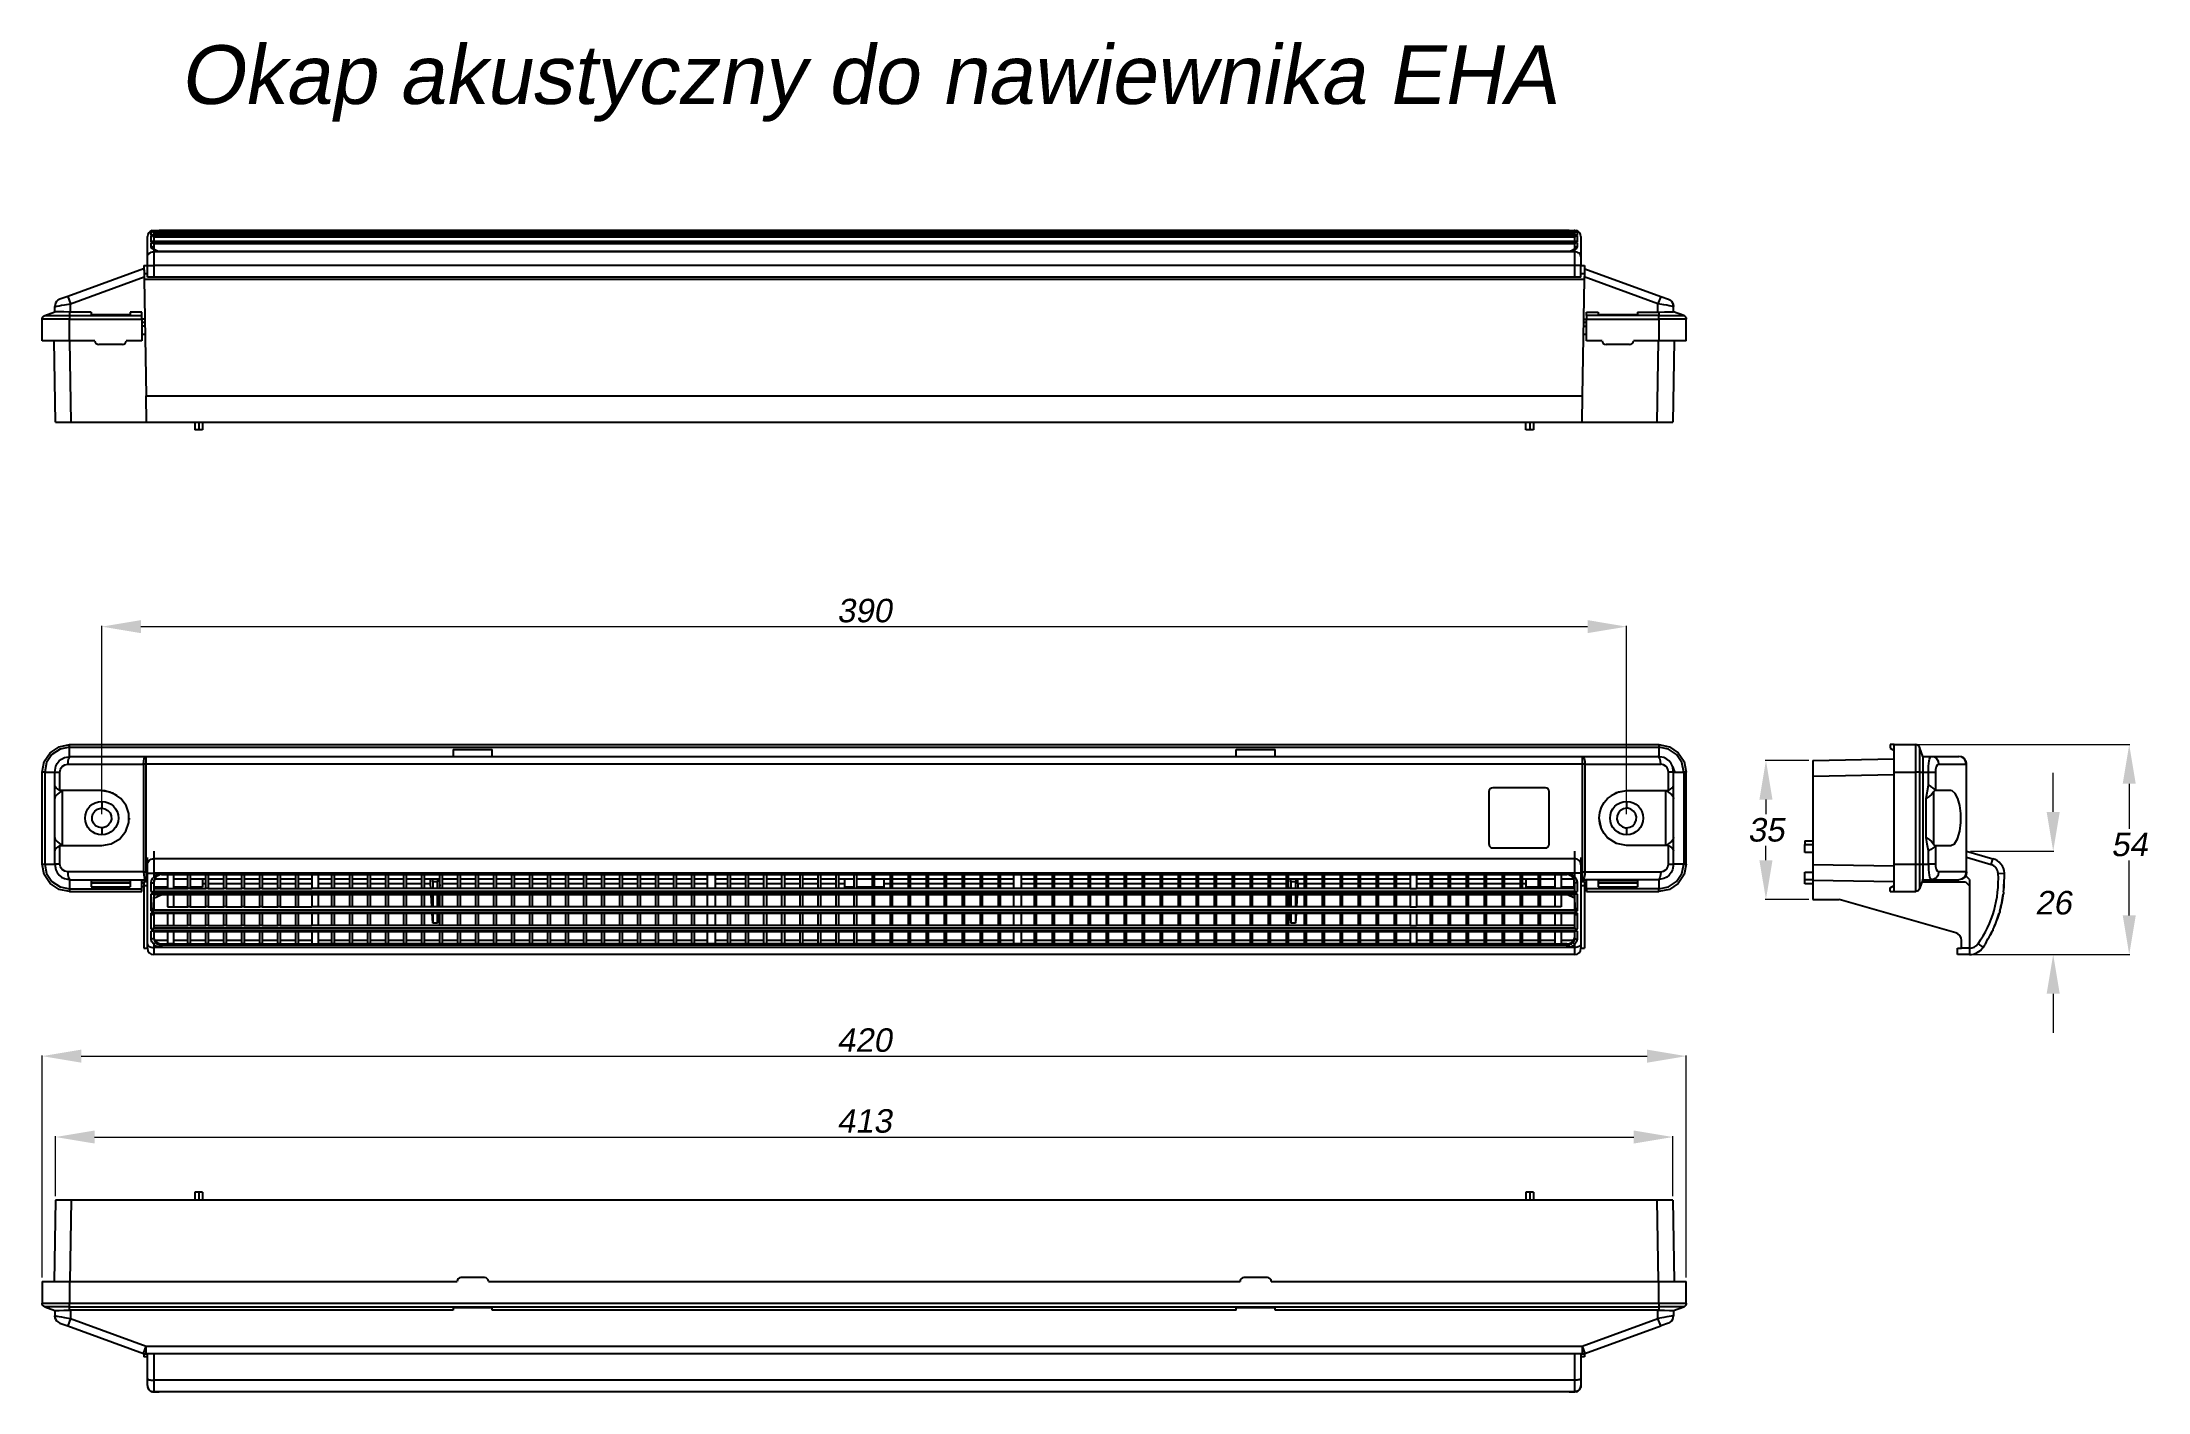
# Model space of a CAD drawing. Extents: x 77 to 615, y 57 to 401.
import ezdxf

# ---------------------------------------------------------------- set-up
doc = ezdxf.new("R2010")
doc.units = 0
doc.header["$MEASUREMENT"] = 0
doc.header["$PDSIZE"] = -1
doc.styles.add('NowyStyl1', font='ARIAL.TTF', dxfattribs={"oblique": 10})
doc.dimstyles.get("Standard").update_dxf_attribs({"dimtxt": 0.18, "dimasz": 0.18, "dimexe": 0.18, "dimexo": 0.0625, "dimgap": 0.09, "dimtad": 0, "dimtih": 1, "dimtoh": 1, "dimdec": 4, "dimzin": 0, "dimdsep": 46, "dimtxsty": 'Standard', "dimcen": 0.09, "dimadec": 0, "dimazin": 0, "dimtfac": 1, "dimtdec": 4, "dimtofl": 0, "dimtmove": 0, "dimatfit": 0, "dimfxl": 0, "dimtolj": 1, "dimtzin": 0, "dimarcsym": 0})

msp = doc.modelspace()

# ---------------------------------------------------------------- texts
at = {"linetype": 'Continuous', "lineweight": 0, "style": 'NowyStyl1', "oblique": 10}
msp.add_text('Okap akustyczny do nawiewnika EHA', height=15, dxfattribs=at).set_placement((112.54, 385.66))

# ---------------------------------------------------------------- blocks, each defined once
blk = doc.blocks.new('*D0')
at = {"color": 0, "linetype": 'ByBlock', "lineweight": 0}
for p, q in [((77.48, 85.87), (77.48, 142.62)), ((87.48, 142.44), (487.48, 142.44)), ((497.48, 85.87), (497.48, 142.62))]:
    blk.add_line(p, q, dxfattribs=at)
for points in [[(77.48, 142.44), (87.48, 140.77), (87.48, 144.11)], [(497.48, 142.44), (487.48, 140.77), (487.48, 144.11)]]:
    blk.add_solid(points, dxfattribs=at)
at = {"layer": 'DEFPOINTS', "color": 0, "linetype": 'ByBlock', "lineweight": 0}
for p in [(77.48, 84.87), (497.48, 84.87)]:
    blk.add_point(p, dxfattribs=at)
at = {"color": 0, "linetype": 'ByBlock', "lineweight": 0, "insert": (287.48, 146.5), "char_height": 6, "attachment_point": 5, "style": 'NowyStyl1'}
blk.add_mtext('\\A1;420', dxfattribs=at)
blk = doc.blocks.new('*D1')
at = {"color": 0, "linetype": 'ByBlock', "lineweight": 0}
for p, q in [((80.9, 106.67), (80.9, 121.96)), ((90.9, 121.78), (484.06, 121.78)), ((494.06, 106.67), (494.06, 121.96))]:
    blk.add_line(p, q, dxfattribs=at)
for points in [[(80.9, 121.78), (90.9, 120.12), (90.9, 123.45)], [(494.06, 121.78), (484.06, 120.12), (484.06, 123.45)]]:
    blk.add_solid(points, dxfattribs=at)
at = {"layer": 'DEFPOINTS', "color": 0, "linetype": 'ByBlock', "lineweight": 0}
for p in [(80.9, 105.67), (494.06, 105.67)]:
    blk.add_point(p, dxfattribs=at)
at = {"color": 0, "linetype": 'ByBlock', "lineweight": 0, "insert": (287.48, 125.85), "char_height": 6, "attachment_point": 5, "style": 'NowyStyl1'}
blk.add_mtext('\\A1;413', dxfattribs=at)
blk = doc.blocks.new('*D3')
at = {"color": 0, "linetype": 'ByBlock', "lineweight": 0}
for p, q in [((550.6, 222.01), (610.81, 222.01)), ((610.63, 212.01), (610.63, 200.54)), ((610.63, 178.39), (610.63, 192.43)), ((570.8, 168.39), (610.81, 168.39))]:
    blk.add_line(p, q, dxfattribs=at)
for points in [[(610.63, 222.01), (608.97, 212.01), (612.3, 212.01)], [(610.63, 168.39), (608.97, 178.39), (612.3, 178.39)]]:
    blk.add_solid(points, dxfattribs=at)
at = {"layer": 'DEFPOINTS', "color": 0, "linetype": 'ByBlock', "lineweight": 0}
for p in [(549.6, 222.01), (569.8, 168.39)]:
    blk.add_point(p, dxfattribs=at)
at = {"color": 0, "linetype": 'ByBlock', "lineweight": 0, "insert": (610.63, 196.48), "char_height": 6, "attachment_point": 5, "style": 'NowyStyl1'}
blk.add_mtext('\\A1;54', dxfattribs=at)
blk = doc.blocks.new('*D2')
at = {"color": 0, "linetype": 'ByBlock', "lineweight": 0}
for p, q in [((528.8, 217.96), (517.65, 217.96)), ((517.83, 207.96), (517.83, 204.28)), ((517.83, 192.46), (517.83, 196.15)), ((528.8, 182.46), (517.65, 182.46))]:
    blk.add_line(p, q, dxfattribs=at)
for points in [[(517.83, 217.96), (516.16, 207.96), (519.5, 207.96)], [(517.83, 182.46), (516.16, 192.46), (519.5, 192.46)]]:
    blk.add_solid(points, dxfattribs=at)
at = {"layer": 'DEFPOINTS', "color": 0, "linetype": 'ByBlock', "lineweight": 0}
for p in [(529.8, 217.96), (529.8, 182.46)]:
    blk.add_point(p, dxfattribs=at)
at = {"color": 0, "linetype": 'ByBlock', "lineweight": 0, "insert": (517.83, 200.21), "char_height": 6, "attachment_point": 5, "style": 'NowyStyl1'}
blk.add_mtext('\\A1;35', dxfattribs=at)
blk = doc.blocks.new('*D4')
at = {"color": 0, "linetype": 'ByBlock', "lineweight": 0}
for p, q in [((591.21, 204.81), (591.21, 214.81)), ((570.1, 194.81), (591.39, 194.81)), ((571.8, 168.39), (591.39, 168.39)), ((591.21, 158.39), (591.21, 148.39))]:
    blk.add_line(p, q, dxfattribs=at)
for points in [[(591.21, 194.81), (589.54, 204.81), (592.87, 204.81)], [(591.21, 168.39), (589.54, 158.39), (592.87, 158.39)]]:
    blk.add_solid(points, dxfattribs=at)
at = {"layer": 'DEFPOINTS', "color": 0, "linetype": 'ByBlock', "lineweight": 0}
for p in [(569.1, 194.81), (570.8, 168.39)]:
    blk.add_point(p, dxfattribs=at)
at = {"color": 0, "linetype": 'ByBlock', "lineweight": 0, "insert": (591.21, 181.6), "char_height": 6, "attachment_point": 5, "style": 'NowyStyl1'}
blk.add_mtext('\\A1;26', dxfattribs=at)
blk = doc.blocks.new('*D5')
at = {"color": 0, "linetype": 'ByBlock', "lineweight": 0}
for p, q in [((92.7, 204.26), (92.7, 252.33)), ((102.7, 252.15), (472.25, 252.15)), ((482.25, 204.26), (482.25, 252.33))]:
    blk.add_line(p, q, dxfattribs=at)
for points in [[(92.7, 252.15), (102.7, 250.49), (102.7, 253.82)], [(482.25, 252.15), (472.25, 250.49), (472.25, 253.82)]]:
    blk.add_solid(points, dxfattribs=at)
at = {"layer": 'DEFPOINTS', "color": 0, "linetype": 'ByBlock', "lineweight": 0}
for p in [(92.7, 203.26), (482.25, 203.26)]:
    blk.add_point(p, dxfattribs=at)
at = {"color": 0, "linetype": 'ByBlock', "lineweight": 0, "insert": (287.48, 256.22), "char_height": 6, "attachment_point": 5, "style": 'NowyStyl1'}
blk.add_mtext('\\A1;390', dxfattribs=at)

# ---------------------------------------------------------------- dimensions: what is measured, and where the dimension line sits
at = {"linetype": 'Continuous', "lineweight": 0}
for base, p1, p2, picture, middle in [((482.25, 252.15), (92.7, 203.26), (482.25, 203.26), '*D5', (287.48, 256.22)), ((497.48, 142.44), (77.48, 84.87), (497.48, 84.87), '*D0', (287.48, 146.5)), ((494.06, 121.78), (80.9, 105.67), (494.06, 105.67), '*D1', (287.48, 125.85))]:
    dim = msp.add_linear_dim(base=base, p1=p1, p2=p2, dimstyle='Standard', override={"dimtxt": 6, "dimasz": 10, "dimexo": 1, "dimgap": 1, "dimtad": 1, "dimdec": 0, "dimtxsty": 'NowyStyl1', "dimdle": 1, "dimadec": 65535, "dimatfit": 3}, dxfattribs=at)
    dim.commit()
    dim.dimension.update_dxf_attribs({"geometry": picture, "text_midpoint": middle})
dim = msp.add_linear_dim(base=(610.63, 168.39), p1=(549.6, 222.01), p2=(569.8, 168.39), angle=90, dimstyle='Standard', override={"dimtxt": 6, "dimasz": 10, "dimexo": 1, "dimgap": 1, "dimtad": 1, "dimdec": 0, "dimtxsty": 'NowyStyl1', "dimdle": 1, "dimadec": 65535, "dimatfit": 3}, dxfattribs=at)
dim.commit()
dim.dimension.update_dxf_attribs({"geometry": '*D3', "text_midpoint": (610.63, 196.48), "dimtype": 160})
for base, p1, p2, picture, middle in [((517.8304, 182.4636), (529.7977, 217.9634), (529.7977, 182.4636), '*D2', (517.8304, 200.2135)), ((591.21, 168.39), (569.1, 194.81), (570.8, 168.39), '*D4', (591.21, 181.6))]:
    dim = msp.add_linear_dim(base=base, p1=p1, p2=p2, angle=90, dimstyle='Standard', override={"dimtxt": 6, "dimasz": 10, "dimexo": 1, "dimgap": 1, "dimtad": 1, "dimdec": 0, "dimtxsty": 'NowyStyl1', "dimdle": 1, "dimadec": 65535, "dimatfit": 3}, dxfattribs=at)
    dim.commit()
    dim.dimension.update_dxf_attribs({"geometry": picture, "text_midpoint": middle})

# ---------------------------------------------------------------- linework, layer by layer
at = {"color": 7, "linetype": 'Continuous'}
for p, q in [((104.38, 346.59), (104.38, 351.79)), ((105.35, 353.1), (105.35, 353.25)), ((105.35, 352.19), (105.35, 353.03)), ((105.35, 350.47), (105.35, 352.01)), ((105.35, 349.14), (105.35, 350.2)), ((469.34, 350.5), (105.62, 350.5)), ((469.2, 352.24), (105.75, 352.24)), ((469.07, 353.2), (105.88, 353.2)), ((469.01, 349.92), (105.94, 349.92)), ((105.97, 351.67), (105.98, 351.58)), ((468.99, 351.67), (105.97, 351.67)), ((105.98, 353.2), (468.98, 353.2)), ((105.98, 352.62), (105.98, 352.6)), ((468.98, 352.62), (105.98, 352.62)), ((105.98, 352.6), (105.98, 352.31)), ((105.98, 352.22), (468.98, 352.22)), ((105.98, 351.58), (105.98, 350.5)), ((105.98, 350.45), (468.98, 350.45)), ((105.98, 349.76), (105.98, 348.78)), ((107.98, 353.34), (107.39, 353.34)), ((466.98, 353.34), (107.98, 353.34)), ((107.98, 353.34), (107.98, 353.2)), ((467.56, 353.34), (466.98, 353.34)), ((466.98, 353.34), (466.98, 353.2)), ((468.98, 353.38), (469.42, 353.32)), ((468.98, 352.6), (468.98, 352.62)), ((468.98, 352.31), (468.98, 352.6)), ((468.98, 351.58), (468.99, 351.67)), ((468.98, 350.5), (468.98, 351.58)), ((468.98, 348.78), (468.98, 349.76)), ((469.6, 353.25), (469.6, 353.1)), ((469.6, 353.03), (469.6, 352.19)), ((469.6, 352.01), (469.6, 350.47)), ((469.6, 350.2), (469.6, 349.14)), ((470.58, 351.79), (470.58, 346.59)), ((103.48, 344.39), (103.51, 342.39)), ((103.48, 344.39), (104.38, 344.39)), ((104.38, 344.39), (104.38, 346.59)), ((104.38, 341.39), (104.38, 344.39)), ((104.38, 344.39), (105.98, 344.39)), ((105.98, 348.47), (105.98, 347.89)), ((105.98, 347.89), (105.98, 344.39)), ((107.39, 347.89), (105.98, 347.89)), ((468.98, 344.39), (105.98, 344.39)), ((105.98, 344.39), (105.98, 341.39)), ((107.98, 347.89), (107.39, 347.89)), ((107.98, 347.94), (107.46, 347.97)), ((466.98, 347.94), (107.98, 347.94)), ((107.98, 347.94), (107.98, 347.89)), ((466.98, 347.89), (107.98, 347.89)), ((466.98, 347.94), (466.98, 347.89)), ((467.56, 347.89), (466.98, 347.89)), ((468.98, 347.89), (467.56, 347.89)), ((468.98, 347.89), (468.98, 348.47)), ((468.98, 344.39), (468.98, 347.89)), ((468.98, 341.39), (468.98, 344.39)), ((470.58, 344.39), (468.98, 344.39)), ((470.58, 346.59), (470.58, 344.39)), ((470.58, 341.39), (470.58, 344.39)), ((470.58, 344.39), (471.48, 344.39)), ((471.48, 344.39), (471.44, 342.39)), ((103.37, 343.56), (84.02, 336.52)), ((84.7, 334.64), (103.53, 341.49)), ((103.37, 343.56), (103.5, 343.22)), ((103.51, 342.39), (104.38, 342.39)), ((103.51, 342.39), (103.54, 340.94)), ((103.54, 340.94), (104.06, 311.1)), ((103.54, 340.94), (471.42, 340.94)), ((105.98, 341.39), (104.38, 341.39)), ((468.98, 341.39), (105.98, 341.39)), ((470.58, 341.39), (468.98, 341.39)), ((470.58, 342.39), (471.44, 342.39)), ((471.42, 340.94), (470.9, 311.1)), ((471.44, 342.39), (471.42, 340.94)), ((490.25, 334.64), (471.43, 341.49)), ((471.58, 343.56), (471.46, 343.22)), ((471.58, 343.56), (490.94, 336.52)), ((80.7, 333.91), (80.84, 333.94)), ((80.7, 332.59), (80.7, 333.91)), ((82.02, 335.79), (81.49, 335.51)), ((84.02, 336.52), (82.02, 335.79)), ((84.02, 336.52), (84.7, 334.64)), ((84.7, 332.5), (84.7, 334.64)), ((490.94, 336.52), (490.25, 334.64)), ((490.25, 332.5), (490.25, 334.64)), ((490.94, 336.52), (492.94, 335.79)), ((492.94, 335.79), (493.46, 335.51)), ((494.25, 333.91), (494.12, 333.94)), ((494.25, 332.59), (494.25, 333.91)), ((77.48, 325.19), (77.48, 330.71)), ((84.48, 330.71), (77.48, 330.71)), ((78.13, 331.65), (80.7, 332.59)), ((84.7, 332.5), (84.48, 332.51)), ((84.48, 332.51), (84.48, 331.65)), ((84.48, 331.65), (84.48, 330.71)), ((84.48, 331.65), (102.98, 331.65)), ((84.48, 325.19), (84.48, 330.71)), ((84.48, 330.71), (102.98, 330.71)), ((89.98, 332.5), (84.7, 332.5)), ((89.98, 332.5), (89.98, 331.85)), ((89.98, 331.85), (99.98, 331.85)), ((102.98, 332.5), (99.98, 332.5)), ((99.98, 332.5), (99.98, 331.85)), ((102.98, 331.65), (102.98, 332.5)), ((102.98, 330.71), (102.98, 331.65)), ((102.98, 330.71), (102.98, 325.19)), ((103.72, 330.69), (102.98, 330.69)), ((102.98, 329.89), (103.73, 329.89)), ((103.75, 328.89), (102.98, 328.89)), ((471.21, 328.89), (471.98, 328.89)), ((471.22, 329.89), (471.98, 329.89)), ((471.24, 330.69), (471.98, 330.69)), ((471.98, 332.5), (474.98, 332.5)), ((471.98, 331.65), (471.98, 332.5)), ((471.98, 331.65), (471.98, 330.71)), ((490.48, 331.65), (471.98, 331.65)), ((471.98, 325.19), (471.98, 330.71)), ((471.98, 330.71), (490.48, 330.71)), ((474.98, 332.5), (474.98, 331.85)), ((474.98, 331.85), (484.98, 331.85)), ((484.98, 332.5), (484.98, 331.85)), ((484.98, 332.5), (490.25, 332.5)), ((490.25, 332.5), (490.48, 332.51)), ((490.48, 332.51), (490.48, 331.65)), ((490.48, 330.71), (490.48, 331.65)), ((490.48, 330.71), (490.48, 325.19)), ((497.48, 330.71), (490.48, 330.71)), ((496.82, 331.65), (494.25, 332.59)), ((497.48, 325.19), (497.48, 330.71)), ((84.48, 325.19), (77.48, 325.19)), ((80.9, 304.39), (80.53, 325.19)), ((90.98, 325.19), (84.48, 325.19)), ((84.9, 304.39), (84.53, 325.19)), ((97.98, 324.19), (91.98, 324.19)), ((102.98, 325.19), (98.98, 325.19)), ((102.98, 326.89), (103.78, 326.89)), ((471.17, 326.89), (471.98, 326.89)), ((475.98, 325.19), (471.98, 325.19)), ((482.98, 324.19), (476.98, 324.19)), ((490.48, 325.19), (483.98, 325.19)), ((490.06, 304.39), (490.42, 325.19)), ((497.48, 325.19), (490.48, 325.19)), ((494.42, 325.19), (494.06, 304.39)), ((104.06, 311.1), (470.9, 311.1)), ((104.18, 304.39), (104.06, 311.1)), ((470.9, 311.1), (470.78, 304.39)), ((80.9, 304.39), (84.9, 304.39)), ((84.9, 304.39), (104.18, 304.39)), ((104.18, 304.39), (470.78, 304.39)), ((116.48, 304.39), (116.48, 302.39)), ((117.48, 302.39), (116.48, 302.39)), ((117.48, 304.39), (117.48, 302.39)), ((118.48, 302.39), (117.48, 302.39)), ((118.48, 304.39), (118.48, 302.39)), ((456.48, 302.39), (456.48, 304.39)), ((457.48, 302.39), (456.48, 302.39)), ((457.48, 304.39), (457.48, 302.39)), ((458.48, 302.39), (457.48, 302.39)), ((458.48, 304.39), (458.48, 302.39)), ((470.78, 304.39), (490.06, 304.39)), ((490.06, 304.39), (494.06, 304.39)), ((84.48, 222.01), (490.48, 222.01)), ((84.48, 219.01), (84.48, 221.36)), ((84.48, 221.36), (490.48, 221.36)), ((182.48, 220.81), (192.48, 220.81)), ((182.48, 220.81), (182.48, 219.01)), ((192.48, 220.68), (182.48, 220.68)), ((192.48, 219.01), (192.48, 220.81)), ((382.48, 220.81), (392.48, 220.81)), ((382.48, 219.01), (382.48, 220.81)), ((392.48, 220.68), (382.48, 220.68)), ((392.48, 219.01), (392.48, 220.81)), ((490.48, 221.36), (490.48, 219.01)), ((549.6, 222.01), (549.6, 221.07)), ((550.6, 222.01), (549.6, 222.01)), ((549.6, 221.07), (550.6, 220.5)), ((550.6, 222.01), (556.12, 222.01)), ((550.6, 215.01), (550.6, 222.01)), ((556.12, 215.01), (556.12, 222.01)), ((557.92, 219.01), (557.06, 221.36)), ((84.02, 217.01), (103.37, 217.01)), ((84.7, 219.01), (104.05, 219.01)), ((103.37, 217.01), (103.37, 189.51)), ((104.05, 217.01), (103.37, 217.01)), ((104.05, 219.01), (470.9, 219.01)), ((470.9, 217.01), (104.05, 217.01)), ((104.05, 189.51), (104.05, 217.01)), ((470.9, 219.01), (490.25, 219.01)), ((470.9, 219.01), (470.9, 217.01)), ((470.9, 217.01), (470.9, 189.51)), ((471.58, 217.01), (470.9, 217.01)), ((471.58, 217.01), (471.58, 189.51)), ((471.58, 217.01), (490.94, 217.01)), ((529.8, 217.96), (550.6, 218.4)), ((529.8, 217.96), (529.8, 213.96)), ((557.92, 219.01), (560.05, 219.01)), ((560.05, 219.01), (567.1, 219.01)), ((561.93, 217.01), (568.98, 217.01)), ((568.98, 217.01), (568.98, 189.51)), ((569.1, 217.01), (568.98, 217.01)), ((569.1, 189.51), (569.1, 217.01)), ((77.48, 191.51), (77.48, 215.01)), ((78.13, 215.01), (80.7, 215.01)), ((78.13, 215.01), (78.13, 191.51)), ((80.7, 211.66), (80.7, 215.01)), ((80.7, 215.01), (82.02, 215.01)), ((80.7, 208.26), (80.7, 211.66)), ((82.02, 210.26), (82.02, 215.01)), ((92.7, 210.26), (82.02, 210.26)), ((82.7, 196.26), (82.7, 210.26)), ((447.08, 210.01), (447.08, 196.61)), ((461.48, 211.01), (448.08, 211.01)), ((462.48, 196.61), (462.48, 210.01)), ((482.25, 210.26), (492.94, 210.26)), ((492.25, 196.26), (492.25, 210.26)), ((492.94, 210.26), (492.94, 215.01)), ((494.25, 215.01), (492.94, 215.01)), ((494.25, 211.66), (494.25, 215.01)), ((494.25, 215.01), (496.82, 215.01)), ((494.25, 208.26), (494.25, 211.66)), ((496.82, 215.01), (496.82, 191.51)), ((497.48, 191.51), (497.48, 215.01)), ((529.8, 213.96), (550.6, 214.4)), ((529.8, 213.96), (529.8, 191.38)), ((550.6, 191.51), (550.6, 215.01)), ((550.6, 215.01), (556.12, 215.01)), ((556.12, 191.51), (556.12, 215.01)), ((557.06, 215.01), (556.12, 215.01)), ((557.06, 215.01), (557.06, 191.51)), ((557.06, 215.01), (558, 215.01)), ((558, 191.51), (558, 215.01)), ((558, 215.01), (559.33, 215.01)), ((558.73, 208.26), (559.33, 211.66)), ((559.33, 211.66), (559.33, 215.01)), ((559.33, 215.01), (561.21, 215.01)), ((560.73, 196.48), (560.73, 210.05)), ((561.21, 210.26), (560.98, 210.26)), ((561.21, 210.26), (561.21, 215.01)), ((565.09, 210.26), (561.21, 210.26)), ((80.7, 198.26), (80.7, 208.26)), ((92.7, 207.51), (92.7, 205.76)), ((482.25, 207.51), (482.25, 205.76)), ((494.25, 198.26), (494.25, 208.26)), ((558.73, 198.26), (558.73, 208.26)), ((92.7, 200.76), (92.7, 199.01)), ((99.7, 203.26), (99.69, 202.89)), ((475.85, 200.42), (475.25, 203.26)), ((482.25, 200.76), (482.25, 199.01)), ((80.7, 194.86), (80.7, 198.26)), ((80.7, 191.51), (80.7, 194.86)), ((82.02, 196.26), (92.7, 196.26)), ((82.02, 191.51), (82.02, 196.26)), ((105.98, 194.81), (105.98, 192.88)), ((448.08, 195.61), (461.48, 195.61)), ((468.98, 192.88), (468.98, 194.81)), ((492.94, 196.26), (482.25, 196.26)), ((492.94, 191.51), (492.94, 196.26)), ((494.25, 194.86), (494.25, 198.26)), ((494.25, 191.51), (494.25, 194.86)), ((527.8, 197.46), (529.8, 197.46)), ((527.8, 197.46), (527.8, 196.46)), ((527.8, 194.46), (527.8, 196.46)), ((527.8, 196.46), (529.8, 196.46)), ((529.8, 194.46), (527.8, 194.46)), ((559.33, 191.51), (559.33, 194.86)), ((560.98, 196.26), (561.21, 196.26)), ((561.21, 196.26), (565.09, 196.26)), ((561.21, 191.51), (561.21, 196.26)), ((569.1, 194.81), (575.81, 192.88)), ((78.13, 191.51), (80.7, 191.51)), ((82.02, 191.51), (80.7, 191.51)), ((103.37, 189.51), (84.02, 189.51)), ((103.37, 189.51), (104.05, 189.51)), ((104.38, 189.51), (104.05, 189.51)), ((104.05, 189.51), (104.05, 187.51)), ((104.38, 191.35), (104.38, 193.14)), ((104.38, 189.11), (104.38, 191.35)), ((104.38, 171.13), (104.38, 189.11)), ((105.98, 192.88), (105.98, 189.2)), ((468.98, 192.88), (105.98, 192.88)), ((105.98, 189.2), (105.98, 188.17)), ((107.39, 189.2), (105.98, 189.2)), ((107.98, 189.2), (107.39, 189.2)), ((107.98, 188.82), (107.5, 188.75)), ((466.98, 189.2), (107.98, 189.2)), ((107.98, 189.2), (107.98, 188.8)), ((107.98, 188.8), (466.98, 188.8)), ((109.48, 188.8), (109.48, 185.26)), ((111.08, 188.8), (111.08, 185.26)), ((114.68, 185.26), (114.68, 188.8)), ((115.28, 188.8), (115.28, 185.26)), ((119.28, 185.26), (119.28, 188.8)), ((119.88, 188.8), (119.88, 185.26)), ((123.88, 185.26), (123.88, 188.8)), ((124.48, 188.8), (124.48, 185.26)), ((128.48, 185.26), (128.48, 188.8)), ((129.08, 188.8), (129.08, 185.26)), ((133.08, 185.26), (133.08, 188.8)), ((133.68, 188.8), (133.68, 185.26)), ((137.68, 185.26), (137.68, 188.8)), ((138.28, 188.8), (138.28, 185.26)), ((142.28, 185.26), (142.28, 188.8)), ((142.88, 188.8), (142.88, 185.26)), ((146.38, 188.8), (146.38, 185.26)), ((147.98, 188.8), (147.98, 185.26)), ((151.48, 185.26), (151.48, 188.8)), ((152.08, 188.8), (152.08, 185.26)), ((156.08, 185.26), (156.08, 188.8)), ((156.68, 188.8), (156.68, 185.26)), ((160.68, 185.26), (160.68, 188.8)), ((161.28, 188.8), (161.28, 185.26)), ((165.28, 185.26), (165.28, 188.8)), ((165.88, 188.8), (165.88, 185.26)), ((169.88, 185.26), (169.88, 188.8)), ((170.48, 188.8), (170.48, 185.26)), ((174.48, 185.26), (174.48, 188.8)), ((175.08, 188.8), (175.08, 185.26)), ((179.08, 185.26), (179.08, 188.8)), ((179.68, 188.8), (179.68, 185.26)), ((183.68, 185.26), (183.68, 188.8)), ((184.28, 188.8), (184.28, 185.26)), ((188.28, 185.26), (188.28, 188.8)), ((188.88, 188.8), (188.88, 185.26)), ((192.88, 185.26), (192.88, 188.8)), ((193.48, 188.8), (193.48, 185.26)), ((197.48, 185.26), (197.48, 188.8)), ((198.08, 188.8), (198.08, 185.26)), ((202.08, 185.26), (202.08, 188.8)), ((202.68, 188.8), (202.68, 185.26)), ((206.68, 185.26), (206.68, 188.8)), ((207.28, 188.8), (207.28, 185.26)), ((211.28, 185.26), (211.28, 188.8)), ((211.88, 188.8), (211.88, 185.26)), ((215.88, 185.26), (215.88, 188.8)), ((216.48, 188.8), (216.48, 185.26)), ((220.48, 185.26), (220.48, 188.8)), ((221.08, 188.8), (221.08, 185.26)), ((225.08, 185.26), (225.08, 188.8)), ((225.68, 188.8), (225.68, 185.26)), ((229.68, 185.26), (229.68, 188.8)), ((230.28, 188.8), (230.28, 185.26)), ((234.28, 185.26), (234.28, 188.8)), ((234.88, 188.8), (234.88, 185.26)), ((238.88, 185.26), (238.88, 188.8)), ((239.48, 188.8), (239.48, 185.26)), ((243.48, 185.26), (243.48, 188.8)), ((244.08, 188.8), (244.08, 185.26)), ((247.38, 188.8), (247.38, 185.26)), ((249.38, 188.8), (249.38, 185.26)), ((252.68, 185.26), (252.68, 188.8)), ((253.28, 188.8), (253.28, 185.26)), ((257.28, 185.26), (257.28, 188.8)), ((257.88, 188.8), (257.88, 185.26)), ((261.88, 185.26), (261.88, 188.8)), ((262.48, 188.8), (262.48, 185.26)), ((266.48, 185.26), (266.48, 188.8)), ((267.08, 188.8), (267.08, 185.26)), ((271.08, 185.26), (271.08, 188.8)), ((271.68, 188.8), (271.68, 185.26)), ((275.68, 185.26), (275.68, 188.8)), ((276.28, 188.8), (276.28, 185.26)), ((280.28, 185.26), (280.28, 188.8)), ((280.88, 188.8), (280.88, 185.26)), ((284.88, 185.26), (284.88, 188.8)), ((285.48, 188.8), (285.48, 185.26)), ((289.48, 188.8), (289.48, 185.26)), ((290.08, 185.26), (290.08, 188.8)), ((294.08, 188.8), (294.08, 185.26)), ((294.68, 185.26), (294.68, 188.8)), ((298.68, 188.8), (298.68, 185.26)), ((299.28, 185.26), (299.28, 188.8)), ((303.28, 188.8), (303.28, 185.26)), ((303.88, 185.26), (303.88, 188.8)), ((307.88, 188.8), (307.88, 185.26)), ((308.48, 185.26), (308.48, 188.8)), ((312.48, 188.8), (312.48, 185.26)), ((313.08, 185.26), (313.08, 188.8)), ((317.08, 188.8), (317.08, 185.26)), ((317.68, 185.26), (317.68, 188.8)), ((321.68, 188.8), (321.68, 185.26)), ((322.28, 185.26), (322.28, 188.8)), ((325.58, 188.8), (325.58, 185.26)), ((327.58, 188.8), (327.58, 185.26)), ((330.88, 188.8), (330.88, 185.26)), ((331.48, 185.26), (331.48, 188.8)), ((335.48, 188.8), (335.48, 185.26)), ((336.08, 185.26), (336.08, 188.8)), ((340.08, 188.8), (340.08, 185.26)), ((340.68, 185.26), (340.68, 188.8)), ((344.68, 188.8), (344.68, 185.26)), ((345.28, 185.26), (345.28, 188.8)), ((349.28, 188.8), (349.28, 185.26)), ((349.88, 185.26), (349.88, 188.8)), ((353.88, 188.8), (353.88, 185.26)), ((354.48, 185.26), (354.48, 188.8)), ((358.48, 188.8), (358.48, 185.26)), ((359.08, 185.26), (359.08, 188.8)), ((363.08, 188.8), (363.08, 185.26)), ((363.68, 185.26), (363.68, 188.8)), ((367.68, 188.8), (367.68, 185.26)), ((368.28, 185.26), (368.28, 188.8)), ((372.28, 188.8), (372.28, 185.26)), ((372.88, 185.26), (372.88, 188.8)), ((376.88, 188.8), (376.88, 185.26)), ((377.48, 185.26), (377.48, 188.8)), ((381.48, 188.8), (381.48, 185.26)), ((382.08, 185.26), (382.08, 188.8)), ((386.08, 188.8), (386.08, 185.26)), ((386.68, 185.26), (386.68, 188.8)), ((390.68, 188.8), (390.68, 185.26)), ((391.28, 185.26), (391.28, 188.8)), ((395.28, 188.8), (395.28, 185.26)), ((395.88, 185.26), (395.88, 188.8)), ((399.88, 188.8), (399.88, 185.26)), ((400.48, 185.26), (400.48, 188.8)), ((404.48, 188.8), (404.48, 185.26)), ((405.08, 185.26), (405.08, 188.8)), ((409.08, 188.8), (409.08, 185.26)), ((409.68, 185.26), (409.68, 188.8)), ((413.68, 188.8), (413.68, 185.26)), ((414.28, 185.26), (414.28, 188.8)), ((418.28, 188.8), (418.28, 185.26)), ((418.88, 185.26), (418.88, 188.8)), ((422.88, 188.8), (422.88, 185.26)), ((423.48, 185.26), (423.48, 188.8)), ((426.98, 188.8), (426.98, 185.26)), ((428.58, 188.8), (428.58, 185.26)), ((432.08, 188.8), (432.08, 185.26)), ((432.68, 185.26), (432.68, 188.8)), ((436.68, 188.8), (436.68, 185.26)), ((437.28, 185.26), (437.28, 188.8)), ((441.28, 188.8), (441.28, 185.26)), ((441.88, 185.26), (441.88, 188.8)), ((445.88, 188.8), (445.88, 185.26)), ((446.48, 185.26), (446.48, 188.8)), ((450.48, 188.8), (450.48, 185.26)), ((451.08, 185.26), (451.08, 188.8)), ((455.08, 188.8), (455.08, 185.26)), ((455.68, 185.26), (455.68, 188.8)), ((459.68, 188.8), (459.68, 185.26)), ((460.28, 185.26), (460.28, 188.8)), ((463.88, 188.8), (463.88, 185.26)), ((465.48, 188.8), (465.48, 185.26)), ((467.56, 189.2), (466.98, 189.2)), ((466.98, 189.2), (466.98, 188.8)), ((467.46, 188.75), (466.98, 188.82)), ((468.98, 189.2), (467.56, 189.2)), ((468.98, 189.2), (468.98, 192.88)), ((468.98, 188.17), (468.98, 189.2)), ((470.58, 193.14), (470.58, 191.35)), ((470.58, 191.35), (470.58, 189.11)), ((470.9, 189.51), (470.58, 189.51)), ((470.58, 189.11), (470.58, 171.13)), ((470.9, 189.51), (471.58, 189.51)), ((471.58, 189.51), (490.94, 189.51)), ((492.94, 191.51), (494.25, 191.51)), ((496.82, 191.51), (494.25, 191.51)), ((527.8, 187.46), (527.8, 189.46)), ((527.8, 189.46), (529.8, 189.46)), ((529.8, 191.38), (529.8, 187.38)), ((529.8, 191.38), (550.6, 191.02)), ((550.6, 184.51), (550.6, 191.51)), ((550.6, 191.51), (556.12, 191.51)), ((556.12, 184.51), (556.12, 191.51)), ((556.12, 191.51), (557.06, 191.51)), ((557.06, 191.51), (558, 191.51)), ((558, 191.51), (559.33, 191.51)), ((561.21, 191.51), (559.33, 191.51)), ((568.98, 189.51), (561.93, 189.51)), ((569.8, 187.59), (568.8, 188.59)), ((568.98, 189.51), (569.1, 189.51)), ((575.37, 191.35), (569.1, 193.14)), ((575.37, 191.35), (575.81, 192.88)), ((577.15, 189.11), (578.75, 189.2)), ((578.75, 189.2), (578.75, 189.2)), ((84.48, 187.52), (84.48, 185.17)), ((84.48, 185.17), (102.98, 185.17)), ((84.48, 184.51), (102.98, 184.51)), ((84.7, 187.51), (94.96, 187.51)), ((89.98, 187.51), (89.98, 185.71)), ((89.98, 187.46), (99.98, 187.46)), ((89.98, 186.92), (99.98, 186.92)), ((89.98, 186.71), (99.98, 186.71)), ((89.98, 185.71), (99.98, 185.71)), ((94.96, 187.51), (104.05, 187.51)), ((99.98, 187.51), (99.98, 185.71)), ((102.98, 185.17), (102.98, 187.51)), ((102.98, 187.46), (104.38, 187.46)), ((102.98, 186.92), (103.49, 186.92)), ((102.98, 186.71), (103.49, 186.71)), ((103.48, 185.71), (102.98, 185.71)), ((102.98, 184.51), (102.98, 185.17)), ((103.49, 186.96), (103.48, 185.96)), ((103.48, 185.96), (103.48, 169.99)), ((104.38, 185.96), (103.48, 185.96)), ((104.38, 186.96), (103.49, 186.96)), ((104.05, 187.51), (104.38, 187.51)), ((105.35, 184.47), (105.35, 186.7)), ((105.35, 179.58), (105.35, 183.84)), ((106.01, 183.74), (105.68, 178.38)), ((105.94, 184.62), (469.01, 184.62)), ((105.95, 183.74), (469, 183.74)), ((105.98, 186.72), (105.98, 184.67)), ((105.98, 185.26), (109.48, 185.26)), ((105.98, 184.14), (468.98, 184.14)), ((105.98, 183.76), (105.98, 179.83)), ((105.98, 182.76), (108.03, 183.74)), ((106.12, 185.6), (106.1, 185.26)), ((106.12, 185.6), (106.12, 187.44)), ((109.48, 185.6), (106.12, 185.6)), ((106.27, 187.76), (109.48, 187.76)), ((109.48, 185.26), (111.08, 185.26)), ((109.48, 183.74), (109.48, 180.55)), ((111.08, 187.76), (114.68, 187.76)), ((114.68, 185.6), (111.08, 185.6)), ((111.08, 185.26), (114.68, 185.26)), ((111.08, 183.74), (111.08, 180.55)), ((115.28, 185.26), (114.68, 185.26)), ((114.68, 180.55), (114.68, 183.74)), ((115.28, 187.76), (119.28, 187.76)), ((118.48, 185.6), (115.28, 185.6)), ((115.28, 185.26), (119.28, 185.26)), ((115.28, 183.74), (115.28, 180.55)), ((118.48, 187.76), (118.48, 185.6)), ((119.28, 186.46), (118.48, 186.46)), ((119.88, 185.26), (119.28, 185.26)), ((119.28, 180.55), (119.28, 183.74)), ((119.88, 187.76), (123.88, 187.76)), ((123.88, 186.46), (119.88, 186.46)), ((119.88, 185.26), (123.88, 185.26)), ((119.88, 183.74), (119.88, 180.55)), ((124.48, 185.26), (123.88, 185.26)), ((123.88, 180.55), (123.88, 183.74)), ((124.48, 187.76), (128.48, 187.76)), ((128.48, 186.46), (124.48, 186.46)), ((124.48, 185.26), (128.48, 185.26)), ((124.48, 183.74), (124.48, 180.55)), ((129.08, 185.26), (128.48, 185.26)), ((128.48, 180.55), (128.48, 183.74)), ((129.08, 187.76), (133.08, 187.76)), ((133.08, 186.46), (129.08, 186.46)), ((129.08, 185.26), (133.08, 185.26)), ((129.08, 183.74), (129.08, 180.55)), ((133.68, 185.26), (133.08, 185.26)), ((133.08, 180.55), (133.08, 183.74)), ((133.68, 187.76), (137.68, 187.76)), ((137.68, 186.46), (133.68, 186.46)), ((133.68, 185.26), (137.68, 185.26)), ((133.68, 183.74), (133.68, 180.55)), ((138.28, 185.26), (137.68, 185.26)), ((137.68, 180.55), (137.68, 183.74)), ((138.28, 187.76), (142.28, 187.76)), ((142.28, 186.46), (138.28, 186.46)), ((138.28, 185.26), (142.28, 185.26)), ((138.28, 183.74), (138.28, 180.55)), ((142.28, 185.26), (142.88, 185.26)), ((142.28, 180.55), (142.28, 183.74)), ((142.88, 187.76), (146.38, 187.76)), ((146.38, 186.46), (142.88, 186.46)), ((142.88, 185.26), (146.38, 185.26)), ((142.88, 183.74), (142.88, 180.55)), ((147.98, 185.26), (146.38, 185.26)), ((146.38, 183.74), (146.38, 180.55)), ((147.98, 187.76), (151.48, 187.76)), ((151.48, 186.46), (147.98, 186.46)), ((151.48, 185.26), (147.98, 185.26)), ((147.98, 183.74), (147.98, 180.55)), ((152.08, 185.26), (151.48, 185.26)), ((151.48, 180.55), (151.48, 183.74)), ((152.08, 187.76), (156.08, 187.76)), ((156.08, 186.46), (152.08, 186.46)), ((156.08, 185.26), (152.08, 185.26)), ((152.08, 183.74), (152.08, 180.55)), ((156.68, 185.26), (156.08, 185.26)), ((156.08, 180.55), (156.08, 183.74)), ((156.68, 187.76), (160.68, 187.76)), ((160.68, 186.46), (156.68, 186.46)), ((160.68, 185.26), (156.68, 185.26)), ((156.68, 183.74), (156.68, 180.55)), ((161.28, 185.26), (160.68, 185.26)), ((160.68, 180.55), (160.68, 183.74)), ((161.28, 187.76), (165.28, 187.76)), ((165.28, 186.46), (161.28, 186.46)), ((165.28, 185.26), (161.28, 185.26)), ((161.28, 183.74), (161.28, 180.55)), ((165.88, 185.26), (165.28, 185.26)), ((165.28, 180.55), (165.28, 183.74)), ((165.88, 187.76), (169.88, 187.76)), ((169.88, 186.46), (165.88, 186.46)), ((169.88, 185.26), (165.88, 185.26)), ((165.88, 183.74), (165.88, 180.55)), ((170.48, 185.26), (169.88, 185.26)), ((169.88, 180.55), (169.88, 183.74)), ((170.48, 187.76), (174.48, 187.76)), ((174.48, 186.46), (170.48, 186.46)), ((174.48, 185.26), (170.48, 185.26)), ((170.48, 183.74), (170.48, 180.55)), ((175.08, 185.26), (174.48, 185.26)), ((174.48, 180.55), (174.48, 183.74)), ((175.08, 187.76), (179.08, 187.76)), ((176.67, 186.46), (175.08, 186.46)), ((179.08, 185.26), (175.08, 185.26)), ((175.08, 183.74), (175.08, 180.55)), ((176.67, 186.46), (176.67, 187.76)), ((176.74, 185.26), (176.67, 186.46)), ((177.03, 180.55), (176.83, 183.74)), ((177.21, 187.76), (177.21, 186.99)), ((177.21, 186.99), (177.28, 186.99)), ((177.28, 186.99), (177.28, 185.26)), ((178.48, 186.99), (177.28, 186.99)), ((177.28, 183.74), (177.28, 180.55)), ((178.48, 185.26), (178.48, 186.99)), ((178.48, 186.99), (178.55, 186.99)), ((178.48, 180.55), (178.48, 183.74)), ((178.55, 186.99), (178.55, 187.76)), ((178.92, 183.74), (178.73, 180.55)), ((179.08, 186.28), (179.01, 185.26)), ((179.68, 185.26), (179.08, 185.26)), ((179.08, 180.55), (179.08, 183.74)), ((179.68, 187.76), (183.68, 187.76)), ((183.68, 186.46), (179.68, 186.46)), ((183.68, 185.26), (179.68, 185.26)), ((179.68, 183.74), (179.68, 180.55)), ((184.28, 185.26), (183.68, 185.26)), ((183.68, 180.55), (183.68, 183.74)), ((184.28, 187.76), (188.28, 187.76)), ((188.28, 186.46), (184.28, 186.46)), ((188.28, 185.26), (184.28, 185.26)), ((184.28, 183.74), (184.28, 180.55)), ((188.88, 185.26), (188.28, 185.26)), ((188.28, 180.55), (188.28, 183.74)), ((188.88, 187.76), (192.88, 187.76)), ((192.88, 186.46), (188.88, 186.46)), ((192.88, 185.26), (188.88, 185.26)), ((188.88, 183.74), (188.88, 180.55)), ((193.48, 185.26), (192.88, 185.26)), ((192.88, 180.55), (192.88, 183.74)), ((193.48, 187.76), (197.48, 187.76)), ((197.48, 186.46), (193.48, 186.46)), ((197.48, 185.26), (193.48, 185.26)), ((193.48, 183.74), (193.48, 180.55)), ((198.08, 185.26), (197.48, 185.26)), ((197.48, 180.55), (197.48, 183.74)), ((198.08, 187.76), (202.08, 187.76)), ((202.08, 186.46), (198.08, 186.46)), ((202.08, 185.26), (198.08, 185.26)), ((198.08, 183.74), (198.08, 180.55)), ((202.68, 185.26), (202.08, 185.26)), ((202.08, 180.55), (202.08, 183.74)), ((202.68, 187.76), (206.68, 187.76)), ((206.68, 186.46), (202.68, 186.46)), ((206.68, 185.26), (202.68, 185.26)), ((202.68, 183.74), (202.68, 180.55)), ((207.28, 185.26), (206.68, 185.26)), ((206.68, 180.55), (206.68, 183.74)), ((207.28, 187.76), (211.28, 187.76)), ((211.28, 186.46), (207.28, 186.46)), ((211.28, 185.26), (207.28, 185.26)), ((207.28, 183.74), (207.28, 180.55)), ((211.88, 185.26), (211.28, 185.26)), ((211.28, 180.55), (211.28, 183.74)), ((211.88, 187.76), (215.88, 187.76)), ((215.88, 186.46), (211.88, 186.46)), ((215.88, 185.26), (211.88, 185.26)), ((211.88, 183.74), (211.88, 180.55)), ((216.48, 185.26), (215.88, 185.26)), ((215.88, 180.55), (215.88, 183.74)), ((216.48, 187.76), (220.48, 187.76)), ((220.48, 186.46), (216.48, 186.46)), ((220.48, 185.26), (216.48, 185.26)), ((216.48, 183.74), (216.48, 180.55)), ((221.08, 185.26), (220.48, 185.26)), ((220.48, 180.55), (220.48, 183.74)), ((221.08, 187.76), (225.08, 187.76)), ((225.08, 186.46), (221.08, 186.46)), ((225.08, 185.26), (221.08, 185.26)), ((221.08, 183.74), (221.08, 180.55)), ((225.68, 185.26), (225.08, 185.26)), ((225.08, 180.55), (225.08, 183.74)), ((225.68, 187.76), (229.68, 187.76)), ((229.68, 186.46), (225.68, 186.46)), ((229.68, 185.26), (225.68, 185.26)), ((225.68, 183.74), (225.68, 180.55)), ((230.28, 185.26), (229.68, 185.26)), ((229.68, 180.55), (229.68, 183.74)), ((230.28, 187.76), (234.28, 187.76)), ((234.28, 186.46), (230.28, 186.46)), ((234.28, 185.26), (230.28, 185.26)), ((230.28, 183.74), (230.28, 180.55)), ((234.88, 185.26), (234.28, 185.26)), ((234.28, 180.55), (234.28, 183.74)), ((234.88, 187.76), (238.88, 187.76)), ((238.88, 186.46), (234.88, 186.46)), ((238.88, 185.26), (234.88, 185.26)), ((234.88, 183.74), (234.88, 180.55)), ((239.48, 185.26), (238.88, 185.26)), ((238.88, 180.55), (238.88, 183.74)), ((239.48, 187.76), (243.48, 187.76)), ((243.48, 186.46), (239.48, 186.46)), ((243.48, 185.26), (239.48, 185.26)), ((239.48, 183.74), (239.48, 180.55)), ((244.08, 185.26), (243.48, 185.26)), ((243.48, 180.55), (243.48, 183.74)), ((244.08, 187.76), (247.38, 187.76)), ((247.38, 186.46), (244.08, 186.46)), ((247.38, 185.26), (244.08, 185.26)), ((244.08, 183.74), (244.08, 180.55)), ((249.38, 185.26), (247.38, 185.26)), ((247.38, 183.74), (247.38, 180.55)), ((249.38, 187.76), (252.68, 187.76)), ((252.68, 186.46), (249.38, 186.46)), ((252.68, 185.26), (249.38, 185.26)), ((249.38, 183.74), (249.38, 180.55)), ((253.28, 185.26), (252.68, 185.26)), ((252.68, 180.55), (252.68, 183.74)), ((253.28, 187.76), (257.28, 187.76)), ((257.28, 186.46), (253.28, 186.46)), ((257.28, 185.26), (253.28, 185.26)), ((253.28, 183.74), (253.28, 180.55)), ((257.88, 185.26), (257.28, 185.26)), ((257.28, 180.55), (257.28, 183.74)), ((257.88, 187.76), (261.88, 187.76)), ((261.88, 186.46), (257.88, 186.46)), ((261.88, 185.26), (257.88, 185.26)), ((257.88, 183.74), (257.88, 180.55)), ((262.48, 185.26), (261.88, 185.26)), ((261.88, 180.55), (261.88, 183.74)), ((262.48, 187.76), (266.48, 187.76)), ((266.48, 186.46), (262.48, 186.46)), ((266.48, 185.26), (262.48, 185.26)), ((262.48, 183.74), (262.48, 180.55)), ((267.08, 185.26), (266.48, 185.26)), ((266.48, 180.55), (266.48, 183.74)), ((267.08, 187.76), (271.08, 187.76)), ((271.08, 186.46), (267.08, 186.46)), ((271.08, 185.26), (267.08, 185.26)), ((267.08, 183.74), (267.08, 180.55)), ((271.68, 185.26), (271.08, 185.26)), ((271.08, 180.55), (271.08, 183.74)), ((271.68, 187.76), (275.68, 187.76)), ((275.68, 186.46), (271.68, 186.46)), ((275.68, 185.26), (271.68, 185.26)), ((271.68, 183.74), (271.68, 180.55)), ((276.28, 185.26), (275.68, 185.26)), ((275.68, 180.55), (275.68, 183.74)), ((276.28, 187.76), (280.28, 187.76)), ((280.28, 186.46), (276.28, 186.46)), ((280.28, 185.26), (276.28, 185.26)), ((276.28, 183.74), (276.28, 180.55)), ((280.88, 185.26), (280.28, 185.26)), ((280.28, 180.55), (280.28, 183.74)), ((280.88, 187.76), (284.88, 187.76)), ((282.48, 186.46), (280.88, 186.46)), ((284.88, 185.26), (280.88, 185.26)), ((280.88, 183.74), (280.88, 180.55)), ((282.48, 187.76), (282.48, 185.6)), ((284.88, 185.6), (282.48, 185.6)), ((285.48, 185.26), (284.88, 185.26)), ((284.88, 180.55), (284.88, 183.74)), ((285.48, 187.76), (289.48, 187.76)), ((289.48, 185.6), (285.48, 185.6)), ((289.48, 185.26), (285.48, 185.26)), ((285.48, 183.74), (285.48, 180.55)), ((290.08, 185.26), (289.48, 185.26)), ((289.48, 183.74), (289.48, 180.55)), ((290.08, 187.76), (294.08, 187.76)), ((292.48, 185.6), (290.08, 185.6)), ((294.08, 185.26), (290.08, 185.26)), ((290.08, 180.55), (290.08, 183.74)), ((292.48, 187.76), (292.48, 185.6)), ((294.08, 186.46), (292.48, 186.46)), ((294.68, 185.26), (294.08, 185.26)), ((294.08, 183.74), (294.08, 180.55)), ((294.68, 187.76), (298.68, 187.76)), ((298.68, 186.46), (294.68, 186.46)), ((298.68, 185.26), (294.68, 185.26)), ((294.68, 180.55), (294.68, 183.74)), ((299.28, 185.26), (298.68, 185.26)), ((298.68, 183.74), (298.68, 180.55)), ((299.28, 187.76), (303.28, 187.76)), ((303.28, 186.46), (299.28, 186.46)), ((303.28, 185.26), (299.28, 185.26)), ((299.28, 180.55), (299.28, 183.74)), ((303.88, 185.26), (303.28, 185.26)), ((303.28, 183.74), (303.28, 180.55)), ((303.88, 187.76), (307.88, 187.76)), ((307.88, 186.46), (303.88, 186.46)), ((307.88, 185.26), (303.88, 185.26)), ((303.88, 180.55), (303.88, 183.74)), ((308.48, 185.26), (307.88, 185.26)), ((307.88, 183.74), (307.88, 180.55)), ((308.48, 187.76), (312.48, 187.76)), ((312.48, 186.46), (308.48, 186.46)), ((312.48, 185.26), (308.48, 185.26)), ((308.48, 180.55), (308.48, 183.74)), ((313.08, 185.26), (312.48, 185.26)), ((312.48, 183.74), (312.48, 180.55)), ((313.08, 187.76), (317.08, 187.76)), ((317.08, 186.46), (313.08, 186.46)), ((317.08, 185.26), (313.08, 185.26)), ((313.08, 180.55), (313.08, 183.74)), ((317.68, 185.26), (317.08, 185.26)), ((317.08, 183.74), (317.08, 180.55)), ((317.68, 187.76), (321.68, 187.76)), ((321.68, 186.46), (317.68, 186.46)), ((321.68, 185.26), (317.68, 185.26)), ((317.68, 180.55), (317.68, 183.74)), ((322.28, 185.26), (321.68, 185.26)), ((321.68, 183.74), (321.68, 180.55)), ((322.28, 187.76), (325.58, 187.76)), ((325.58, 186.46), (322.28, 186.46)), ((325.58, 185.26), (322.28, 185.26)), ((322.28, 180.55), (322.28, 183.74)), ((327.58, 185.26), (325.58, 185.26)), ((325.58, 183.74), (325.58, 180.55)), ((327.58, 187.76), (330.88, 187.76)), ((330.88, 186.46), (327.58, 186.46)), ((330.88, 185.26), (327.58, 185.26)), ((327.58, 183.74), (327.58, 180.55)), ((331.48, 185.26), (330.88, 185.26)), ((330.88, 183.74), (330.88, 180.55)), ((331.48, 187.76), (335.48, 187.76)), ((335.48, 186.46), (331.48, 186.46)), ((335.48, 185.26), (331.48, 185.26)), ((331.48, 180.55), (331.48, 183.74)), ((336.08, 185.26), (335.48, 185.26)), ((335.48, 183.74), (335.48, 180.55)), ((336.08, 187.76), (340.08, 187.76)), ((340.08, 186.46), (336.08, 186.46)), ((340.08, 185.26), (336.08, 185.26)), ((336.08, 180.55), (336.08, 183.74)), ((340.68, 185.26), (340.08, 185.26)), ((340.08, 183.74), (340.08, 180.55)), ((340.68, 187.76), (344.68, 187.76)), ((344.68, 186.46), (340.68, 186.46)), ((344.68, 185.26), (340.68, 185.26)), ((340.68, 180.55), (340.68, 183.74)), ((345.28, 185.26), (344.68, 185.26)), ((344.68, 183.74), (344.68, 180.55)), ((345.28, 187.76), (349.28, 187.76)), ((349.28, 186.46), (345.28, 186.46)), ((349.28, 185.26), (345.28, 185.26)), ((345.28, 180.55), (345.28, 183.74)), ((349.88, 185.26), (349.28, 185.26)), ((349.28, 183.74), (349.28, 180.55)), ((349.88, 187.76), (353.88, 187.76)), ((353.88, 186.46), (349.88, 186.46)), ((353.88, 185.26), (349.88, 185.26)), ((349.88, 180.55), (349.88, 183.74)), ((354.48, 185.26), (353.88, 185.26)), ((353.88, 183.74), (353.88, 180.55)), ((354.48, 187.76), (358.48, 187.76)), ((358.48, 186.46), (354.48, 186.46)), ((358.48, 185.26), (354.48, 185.26)), ((354.48, 180.55), (354.48, 183.74)), ((359.08, 185.26), (358.48, 185.26)), ((358.48, 183.74), (358.48, 180.55)), ((359.08, 187.76), (363.08, 187.76)), ((363.08, 186.46), (359.08, 186.46)), ((363.08, 185.26), (359.08, 185.26)), ((359.08, 180.55), (359.08, 183.74)), ((363.68, 185.26), (363.08, 185.26)), ((363.08, 183.74), (363.08, 180.55)), ((363.68, 187.76), (367.68, 187.76)), ((367.68, 186.46), (363.68, 186.46)), ((367.68, 185.26), (363.68, 185.26)), ((363.68, 180.55), (363.68, 183.74)), ((368.28, 185.26), (367.68, 185.26)), ((367.68, 183.74), (367.68, 180.55)), ((368.28, 187.76), (372.28, 187.76)), ((372.28, 186.46), (368.28, 186.46)), ((372.28, 185.26), (368.28, 185.26)), ((368.28, 180.55), (368.28, 183.74)), ((372.88, 185.26), (372.28, 185.26)), ((372.28, 183.74), (372.28, 180.55)), ((372.88, 187.76), (376.88, 187.76)), ((376.88, 186.46), (372.88, 186.46)), ((376.88, 185.26), (372.88, 185.26)), ((372.88, 180.55), (372.88, 183.74)), ((377.48, 185.26), (376.88, 185.26)), ((376.88, 183.74), (376.88, 180.55)), ((377.48, 187.76), (381.48, 187.76)), ((381.48, 186.46), (377.48, 186.46)), ((381.48, 185.26), (377.48, 185.26)), ((377.48, 180.55), (377.48, 183.74)), ((382.08, 185.26), (381.48, 185.26)), ((381.48, 183.74), (381.48, 180.55)), ((382.08, 187.76), (386.08, 187.76)), ((386.08, 186.46), (382.08, 186.46)), ((386.08, 185.26), (382.08, 185.26)), ((382.08, 180.55), (382.08, 183.74)), ((386.68, 185.26), (386.08, 185.26)), ((386.08, 183.74), (386.08, 180.55)), ((386.68, 187.76), (390.68, 187.76)), ((390.68, 186.46), (386.68, 186.46)), ((390.68, 185.26), (386.68, 185.26)), ((386.68, 180.55), (386.68, 183.74)), ((391.28, 185.26), (390.68, 185.26)), ((390.68, 183.74), (390.68, 180.55)), ((391.28, 187.76), (395.28, 187.76)), ((395.28, 186.46), (391.28, 186.46)), ((395.28, 185.26), (391.28, 185.26)), ((391.28, 180.55), (391.28, 183.74)), ((395.88, 185.26), (395.28, 185.26)), ((395.28, 183.74), (395.28, 180.55)), ((395.88, 187.76), (399.88, 187.76)), ((395.94, 185.26), (395.88, 186.28)), ((399.88, 185.26), (395.88, 185.26)), ((395.88, 180.55), (395.88, 183.74)), ((396.23, 180.55), (396.03, 183.74)), ((396.41, 187.76), (396.41, 186.99)), ((396.41, 186.99), (396.48, 186.99)), ((396.48, 186.99), (396.48, 185.26)), ((397.68, 186.99), (396.48, 186.99)), ((396.48, 183.74), (396.48, 180.55)), ((397.68, 186.99), (397.68, 185.26)), ((397.75, 186.99), (397.68, 186.99)), ((397.68, 183.74), (397.68, 180.55)), ((397.75, 187.76), (397.75, 186.99)), ((398.12, 183.74), (397.93, 180.55)), ((398.29, 186.46), (398.21, 185.26)), ((398.29, 186.46), (398.29, 187.76)), ((399.88, 186.46), (398.29, 186.46)), ((400.48, 185.26), (399.88, 185.26)), ((399.88, 183.74), (399.88, 180.55)), ((400.48, 187.76), (404.48, 187.76)), ((404.48, 186.46), (400.48, 186.46)), ((404.48, 185.26), (400.48, 185.26)), ((400.48, 180.55), (400.48, 183.74)), ((405.08, 185.26), (404.48, 185.26)), ((404.48, 183.74), (404.48, 180.55)), ((405.08, 187.76), (409.08, 187.76)), ((409.08, 186.46), (405.08, 186.46)), ((409.08, 185.26), (405.08, 185.26)), ((405.08, 180.55), (405.08, 183.74)), ((409.68, 185.26), (409.08, 185.26)), ((409.08, 183.74), (409.08, 180.55)), ((409.68, 187.76), (413.68, 187.76)), ((413.68, 186.46), (409.68, 186.46)), ((413.68, 185.26), (409.68, 185.26)), ((409.68, 180.55), (409.68, 183.74)), ((414.28, 185.26), (413.68, 185.26)), ((413.68, 183.74), (413.68, 180.55)), ((414.28, 187.76), (418.28, 187.76)), ((418.28, 186.46), (414.28, 186.46)), ((418.28, 185.26), (414.28, 185.26)), ((414.28, 180.55), (414.28, 183.74)), ((418.88, 185.26), (418.28, 185.26)), ((418.28, 183.74), (418.28, 180.55)), ((418.88, 187.76), (422.88, 187.76)), ((422.88, 186.46), (418.88, 186.46)), ((422.88, 185.26), (418.88, 185.26)), ((418.88, 180.55), (418.88, 183.74)), ((423.48, 185.26), (422.88, 185.26)), ((422.88, 183.74), (422.88, 180.55)), ((423.48, 187.76), (426.98, 187.76)), ((426.98, 186.46), (423.48, 186.46)), ((426.98, 185.26), (423.48, 185.26)), ((423.48, 180.55), (423.48, 183.74)), ((426.98, 185.26), (428.58, 185.26)), ((426.98, 183.74), (426.98, 180.55)), ((428.58, 187.76), (432.08, 187.76)), ((432.08, 186.46), (428.58, 186.46)), ((432.08, 185.26), (428.58, 185.26)), ((428.58, 183.74), (428.58, 180.55)), ((432.68, 185.26), (432.08, 185.26)), ((432.08, 183.74), (432.08, 180.55)), ((432.68, 187.76), (436.68, 187.76)), ((436.68, 186.46), (432.68, 186.46)), ((436.68, 185.26), (432.68, 185.26)), ((432.68, 180.55), (432.68, 183.74)), ((437.28, 185.26), (436.68, 185.26)), ((436.68, 183.74), (436.68, 180.55)), ((437.28, 187.76), (441.28, 187.76)), ((441.28, 186.46), (437.28, 186.46)), ((441.28, 185.26), (437.28, 185.26)), ((437.28, 180.55), (437.28, 183.74)), ((441.88, 185.26), (441.28, 185.26)), ((441.28, 183.74), (441.28, 180.55)), ((441.88, 187.76), (445.88, 187.76)), ((445.88, 186.46), (441.88, 186.46)), ((445.88, 185.26), (441.88, 185.26)), ((441.88, 180.55), (441.88, 183.74)), ((446.48, 185.26), (445.88, 185.26)), ((445.88, 183.74), (445.88, 180.55)), ((446.48, 187.76), (450.48, 187.76)), ((450.48, 186.46), (446.48, 186.46)), ((450.48, 185.26), (446.48, 185.26)), ((446.48, 180.55), (446.48, 183.74)), ((451.08, 185.26), (450.48, 185.26)), ((450.48, 183.74), (450.48, 180.55)), ((451.08, 187.76), (455.08, 187.76)), ((455.08, 186.46), (451.08, 186.46)), ((455.08, 185.26), (451.08, 185.26)), ((451.08, 180.55), (451.08, 183.74)), ((455.68, 185.26), (455.08, 185.26)), ((455.08, 183.74), (455.08, 180.55)), ((455.68, 187.76), (459.68, 187.76)), ((456.48, 186.46), (455.68, 186.46)), ((459.68, 185.26), (455.68, 185.26)), ((455.68, 180.55), (455.68, 183.74)), ((456.48, 187.76), (456.48, 185.6)), ((459.68, 185.6), (456.48, 185.6)), ((460.28, 185.26), (459.68, 185.26)), ((459.68, 183.74), (459.68, 180.55)), ((460.28, 187.76), (463.88, 187.76)), ((463.88, 185.6), (460.28, 185.6)), ((463.88, 185.26), (460.28, 185.26)), ((460.28, 180.55), (460.28, 183.74)), ((465.48, 185.26), (463.88, 185.26)), ((463.88, 183.74), (463.88, 180.55)), ((465.48, 187.76), (468.68, 187.76)), ((468.83, 185.6), (465.48, 185.6)), ((468.98, 185.26), (465.48, 185.26)), ((465.48, 183.74), (465.48, 180.55)), ((468.98, 182.76), (466.92, 183.74)), ((468.83, 185.6), (468.83, 187.43)), ((468.85, 185.26), (468.83, 185.6)), ((469.27, 178.38), (468.94, 183.74)), ((468.98, 184.67), (468.98, 186.72)), ((468.98, 179.83), (468.98, 183.76)), ((469.6, 186.7), (469.6, 184.47)), ((469.6, 183.84), (469.6, 179.58)), ((470.9, 187.51), (470.58, 187.51)), ((470.58, 187.46), (471.98, 187.46)), ((471.46, 186.96), (470.58, 186.96)), ((471.48, 185.96), (470.58, 185.96)), ((490.25, 187.51), (470.9, 187.51)), ((471.46, 186.96), (471.48, 185.96)), ((471.46, 186.92), (471.98, 186.92)), ((471.46, 186.71), (471.98, 186.71)), ((471.48, 185.96), (471.48, 169.99)), ((471.48, 185.71), (471.98, 185.71)), ((471.98, 185.17), (471.98, 187.51)), ((471.98, 185.17), (471.98, 184.51)), ((490.48, 185.17), (471.98, 185.17)), ((471.98, 184.51), (490.48, 184.51)), ((474.98, 187.51), (474.98, 185.71)), ((474.98, 187.46), (484.98, 187.46)), ((474.98, 186.92), (484.98, 186.92)), ((474.98, 186.71), (484.98, 186.71)), ((474.98, 185.71), (484.98, 185.71)), ((484.98, 187.51), (484.98, 185.71)), ((490.48, 187.52), (490.48, 185.17)), ((529.8, 187.46), (527.8, 187.46)), ((527.8, 186.46), (527.8, 187.46)), ((529.8, 186.46), (527.8, 186.46)), ((529.8, 187.38), (550.6, 187.02)), ((529.8, 187.38), (529.8, 182.46)), ((549.6, 185.45), (550.6, 186.03)), ((549.6, 184.51), (549.6, 185.45)), ((549.6, 184.51), (550.6, 184.51)), ((550.6, 184.51), (556.12, 184.51)), ((557.92, 187.52), (557.06, 185.17)), ((557.72, 186.96), (568.8, 186.96)), ((557.92, 187.51), (560.05, 187.51)), ((559.92, 187.58), (560.4, 187.55)), ((559.93, 187.64), (560.05, 187.51)), ((560.22, 187.59), (559.98, 187.59)), ((560.39, 187.58), (560.05, 187.51)), ((560.05, 187.51), (564.19, 187.51)), ((564.19, 187.51), (567.1, 187.51)), ((568.8, 186.96), (569.8, 185.96)), ((569.8, 187.59), (569.8, 185.96)), ((569.8, 185.96), (569.8, 169.99)), ((105.35, 174.92), (105.35, 178.98)), ((105.92, 178.92), (469.04, 178.92)), ((105.98, 179.83), (105.97, 179.8)), ((105.97, 179.8), (468.99, 179.8)), ((105.98, 179.24), (468.98, 179.24)), ((105.98, 178.96), (105.98, 175.21)), ((109.48, 180.55), (111.08, 180.55)), ((109.48, 178.92), (109.48, 175.84)), ((111.08, 180.55), (114.68, 180.55)), ((111.08, 178.92), (111.08, 175.84)), ((115.28, 180.55), (114.68, 180.55)), ((114.68, 175.84), (114.68, 178.92)), ((115.28, 180.55), (119.28, 180.55)), ((115.28, 178.92), (115.28, 175.84)), ((119.88, 180.55), (119.28, 180.55)), ((119.28, 175.84), (119.28, 178.92)), ((119.88, 180.55), (123.88, 180.55)), ((119.88, 178.92), (119.88, 175.84)), ((124.48, 180.55), (123.88, 180.55)), ((123.88, 175.84), (123.88, 178.92)), ((124.48, 180.55), (128.48, 180.55)), ((124.48, 178.92), (124.48, 175.84)), ((129.08, 180.55), (128.48, 180.55)), ((128.48, 175.84), (128.48, 178.92)), ((129.08, 180.55), (133.08, 180.55)), ((129.08, 178.92), (129.08, 175.84)), ((133.68, 180.55), (133.08, 180.55)), ((133.08, 175.84), (133.08, 178.92)), ((133.68, 180.55), (137.68, 180.55)), ((133.68, 178.92), (133.68, 175.84)), ((138.28, 180.55), (137.68, 180.55)), ((137.68, 175.84), (137.68, 178.92)), ((138.28, 180.55), (142.28, 180.55)), ((138.28, 178.92), (138.28, 175.84)), ((142.28, 180.55), (142.88, 180.55)), ((142.28, 175.84), (142.28, 178.92)), ((142.88, 180.55), (146.38, 180.55)), ((142.88, 178.92), (142.88, 175.84)), ((147.98, 180.55), (146.38, 180.55)), ((146.38, 178.92), (146.38, 175.84)), ((151.48, 180.55), (147.98, 180.55)), ((147.98, 178.92), (147.98, 175.84)), ((152.08, 180.55), (151.48, 180.55)), ((151.48, 175.84), (151.48, 178.92)), ((156.08, 180.55), (152.08, 180.55)), ((152.08, 178.92), (152.08, 175.84)), ((156.68, 180.55), (156.08, 180.55)), ((156.08, 175.84), (156.08, 178.92)), ((160.68, 180.55), (156.68, 180.55)), ((156.68, 178.92), (156.68, 175.84)), ((161.28, 180.55), (160.68, 180.55)), ((160.68, 175.84), (160.68, 178.92)), ((165.28, 180.55), (161.28, 180.55)), ((161.28, 178.92), (161.28, 175.84)), ((165.88, 180.55), (165.28, 180.55)), ((165.28, 175.84), (165.28, 178.92)), ((169.88, 180.55), (165.88, 180.55)), ((165.88, 178.92), (165.88, 175.84)), ((170.48, 180.55), (169.88, 180.55)), ((169.88, 175.84), (169.88, 178.92)), ((174.48, 180.55), (170.48, 180.55)), ((170.48, 178.92), (170.48, 175.84)), ((175.08, 180.55), (174.48, 180.55)), ((174.48, 175.84), (174.48, 178.92)), ((179.08, 180.55), (175.08, 180.55)), ((175.08, 178.92), (175.08, 175.84)), ((177.28, 176.43), (177.13, 178.92)), ((177.28, 178.92), (177.28, 176.43)), ((178.63, 178.92), (178.48, 176.43)), ((178.48, 176.43), (178.48, 178.92)), ((179.68, 180.55), (179.08, 180.55)), ((179.08, 175.84), (179.08, 178.92)), ((183.68, 180.55), (179.68, 180.55)), ((179.68, 178.92), (179.68, 175.84)), ((184.28, 180.55), (183.68, 180.55)), ((183.68, 175.84), (183.68, 178.92)), ((188.28, 180.55), (184.28, 180.55)), ((184.28, 178.92), (184.28, 175.84)), ((188.88, 180.55), (188.28, 180.55)), ((188.28, 175.84), (188.28, 178.92)), ((192.88, 180.55), (188.88, 180.55)), ((188.88, 178.92), (188.88, 175.84)), ((193.48, 180.55), (192.88, 180.55)), ((192.88, 175.84), (192.88, 178.92)), ((197.48, 180.55), (193.48, 180.55)), ((193.48, 178.92), (193.48, 175.84)), ((198.08, 180.55), (197.48, 180.55)), ((197.48, 175.84), (197.48, 178.92)), ((202.08, 180.55), (198.08, 180.55)), ((198.08, 178.92), (198.08, 175.84)), ((202.68, 180.55), (202.08, 180.55)), ((202.08, 175.84), (202.08, 178.92)), ((206.68, 180.55), (202.68, 180.55)), ((202.68, 178.92), (202.68, 175.84)), ((207.28, 180.55), (206.68, 180.55)), ((206.68, 175.84), (206.68, 178.92)), ((211.28, 180.55), (207.28, 180.55)), ((207.28, 178.92), (207.28, 175.84)), ((211.88, 180.55), (211.28, 180.55)), ((211.28, 175.84), (211.28, 178.92)), ((215.88, 180.55), (211.88, 180.55)), ((211.88, 178.92), (211.88, 175.84)), ((216.48, 180.55), (215.88, 180.55)), ((215.88, 175.84), (215.88, 178.92)), ((220.48, 180.55), (216.48, 180.55)), ((216.48, 178.92), (216.48, 175.84)), ((221.08, 180.55), (220.48, 180.55)), ((220.48, 175.84), (220.48, 178.92)), ((225.08, 180.55), (221.08, 180.55)), ((221.08, 178.92), (221.08, 175.84)), ((225.68, 180.55), (225.08, 180.55)), ((225.08, 175.84), (225.08, 178.92)), ((229.68, 180.55), (225.68, 180.55)), ((225.68, 178.92), (225.68, 175.84)), ((230.28, 180.55), (229.68, 180.55)), ((229.68, 175.84), (229.68, 178.92)), ((234.28, 180.55), (230.28, 180.55)), ((230.28, 178.92), (230.28, 175.84)), ((234.88, 180.55), (234.28, 180.55)), ((234.28, 175.84), (234.28, 178.92)), ((238.88, 180.55), (234.88, 180.55)), ((234.88, 178.92), (234.88, 175.84)), ((239.48, 180.55), (238.88, 180.55)), ((238.88, 175.84), (238.88, 178.92)), ((243.48, 180.55), (239.48, 180.55)), ((239.48, 178.92), (239.48, 175.84)), ((244.08, 180.55), (243.48, 180.55)), ((243.48, 175.84), (243.48, 178.92)), ((247.38, 180.55), (244.08, 180.55)), ((244.08, 178.92), (244.08, 175.84)), ((249.38, 180.55), (247.38, 180.55)), ((247.38, 178.92), (247.38, 175.84)), ((252.68, 180.55), (249.38, 180.55)), ((249.38, 178.92), (249.38, 175.84)), ((253.28, 180.55), (252.68, 180.55)), ((252.68, 175.84), (252.68, 178.92)), ((257.28, 180.55), (253.28, 180.55)), ((253.28, 178.92), (253.28, 175.84)), ((257.88, 180.55), (257.28, 180.55)), ((257.28, 175.84), (257.28, 178.92)), ((261.88, 180.55), (257.88, 180.55)), ((257.88, 178.92), (257.88, 175.84)), ((262.48, 180.55), (261.88, 180.55)), ((261.88, 175.84), (261.88, 178.92)), ((266.48, 180.55), (262.48, 180.55)), ((262.48, 178.92), (262.48, 175.84)), ((267.08, 180.55), (266.48, 180.55)), ((266.48, 175.84), (266.48, 178.92)), ((271.08, 180.55), (267.08, 180.55)), ((267.08, 178.92), (267.08, 175.84)), ((271.68, 180.55), (271.08, 180.55)), ((271.08, 175.84), (271.08, 178.92)), ((275.68, 180.55), (271.68, 180.55)), ((271.68, 178.92), (271.68, 175.84)), ((276.28, 180.55), (275.68, 180.55)), ((275.68, 175.84), (275.68, 178.92)), ((280.28, 180.55), (276.28, 180.55)), ((276.28, 178.92), (276.28, 175.84)), ((280.88, 180.55), (280.28, 180.55)), ((280.28, 175.84), (280.28, 178.92)), ((284.88, 180.55), (280.88, 180.55)), ((280.88, 178.92), (280.88, 175.84)), ((285.48, 180.55), (284.88, 180.55)), ((284.88, 175.84), (284.88, 178.92)), ((289.48, 180.55), (285.48, 180.55)), ((285.48, 178.92), (285.48, 175.84)), ((290.08, 180.55), (289.48, 180.55)), ((289.48, 178.92), (289.48, 175.84)), ((294.08, 180.55), (290.08, 180.55)), ((290.08, 175.84), (290.08, 178.92)), ((294.68, 180.55), (294.08, 180.55)), ((294.08, 178.92), (294.08, 175.84)), ((298.68, 180.55), (294.68, 180.55)), ((294.68, 175.84), (294.68, 178.92)), ((299.28, 180.55), (298.68, 180.55)), ((298.68, 178.92), (298.68, 175.84)), ((303.28, 180.55), (299.28, 180.55)), ((299.28, 175.84), (299.28, 178.92)), ((303.88, 180.55), (303.28, 180.55)), ((303.28, 178.92), (303.28, 175.84)), ((307.88, 180.55), (303.88, 180.55)), ((303.88, 175.84), (303.88, 178.92)), ((308.48, 180.55), (307.88, 180.55)), ((307.88, 178.92), (307.88, 175.84)), ((312.48, 180.55), (308.48, 180.55)), ((308.48, 175.84), (308.48, 178.92)), ((313.08, 180.55), (312.48, 180.55)), ((312.48, 178.92), (312.48, 175.84)), ((317.08, 180.55), (313.08, 180.55)), ((313.08, 175.84), (313.08, 178.92)), ((317.68, 180.55), (317.08, 180.55)), ((317.08, 178.92), (317.08, 175.84)), ((321.68, 180.55), (317.68, 180.55)), ((317.68, 175.84), (317.68, 178.92)), ((322.28, 180.55), (321.68, 180.55)), ((321.68, 178.92), (321.68, 175.84)), ((325.58, 180.55), (322.28, 180.55)), ((322.28, 175.84), (322.28, 178.92)), ((327.58, 180.55), (325.58, 180.55)), ((325.58, 178.92), (325.58, 175.84)), ((330.88, 180.55), (327.58, 180.55)), ((327.58, 178.92), (327.58, 175.84)), ((331.48, 180.55), (330.88, 180.55)), ((330.88, 178.92), (330.88, 175.84)), ((335.48, 180.55), (331.48, 180.55)), ((331.48, 175.84), (331.48, 178.92)), ((336.08, 180.55), (335.48, 180.55)), ((335.48, 178.92), (335.48, 175.84)), ((340.08, 180.55), (336.08, 180.55)), ((336.08, 175.84), (336.08, 178.92)), ((340.68, 180.55), (340.08, 180.55)), ((340.08, 178.92), (340.08, 175.84)), ((344.68, 180.55), (340.68, 180.55)), ((340.68, 175.84), (340.68, 178.92)), ((345.28, 180.55), (344.68, 180.55)), ((344.68, 178.92), (344.68, 175.84)), ((349.28, 180.55), (345.28, 180.55)), ((345.28, 175.84), (345.28, 178.92)), ((349.88, 180.55), (349.28, 180.55)), ((349.28, 178.92), (349.28, 175.84)), ((353.88, 180.55), (349.88, 180.55)), ((349.88, 175.84), (349.88, 178.92)), ((354.48, 180.55), (353.88, 180.55)), ((353.88, 178.92), (353.88, 175.84)), ((358.48, 180.55), (354.48, 180.55)), ((354.48, 175.84), (354.48, 178.92)), ((359.08, 180.55), (358.48, 180.55)), ((358.48, 178.92), (358.48, 175.84)), ((363.08, 180.55), (359.08, 180.55)), ((359.08, 175.84), (359.08, 178.92)), ((363.68, 180.55), (363.08, 180.55)), ((363.08, 178.92), (363.08, 175.84)), ((367.68, 180.55), (363.68, 180.55)), ((363.68, 175.84), (363.68, 178.92)), ((368.28, 180.55), (367.68, 180.55)), ((367.68, 178.92), (367.68, 175.84)), ((372.28, 180.55), (368.28, 180.55)), ((368.28, 175.84), (368.28, 178.92)), ((372.88, 180.55), (372.28, 180.55)), ((372.28, 178.92), (372.28, 175.84)), ((376.88, 180.55), (372.88, 180.55)), ((372.88, 175.84), (372.88, 178.92)), ((377.48, 180.55), (376.88, 180.55)), ((376.88, 178.92), (376.88, 175.84)), ((381.48, 180.55), (377.48, 180.55)), ((377.48, 175.84), (377.48, 178.92)), ((382.08, 180.55), (381.48, 180.55)), ((381.48, 178.92), (381.48, 175.84)), ((386.08, 180.55), (382.08, 180.55)), ((382.08, 175.84), (382.08, 178.92)), ((386.68, 180.55), (386.08, 180.55)), ((386.08, 178.92), (386.08, 175.84)), ((390.68, 180.55), (386.68, 180.55)), ((386.68, 175.84), (386.68, 178.92)), ((391.28, 180.55), (390.68, 180.55)), ((390.68, 178.92), (390.68, 175.84)), ((395.28, 180.55), (391.28, 180.55)), ((391.28, 175.84), (391.28, 178.92)), ((395.88, 180.55), (395.28, 180.55)), ((395.28, 178.92), (395.28, 175.84)), ((399.88, 180.55), (395.88, 180.55)), ((395.88, 175.84), (395.88, 178.92)), ((396.48, 176.43), (396.33, 178.92)), ((396.48, 178.92), (396.48, 176.43)), ((397.83, 178.92), (397.68, 176.43)), ((397.68, 178.92), (397.68, 176.43)), ((400.48, 180.55), (399.88, 180.55)), ((399.88, 178.92), (399.88, 175.84)), ((404.48, 180.55), (400.48, 180.55)), ((400.48, 175.84), (400.48, 178.92)), ((405.08, 180.55), (404.48, 180.55)), ((404.48, 178.92), (404.48, 175.84)), ((409.08, 180.55), (405.08, 180.55)), ((405.08, 175.84), (405.08, 178.92)), ((409.68, 180.55), (409.08, 180.55)), ((409.08, 178.92), (409.08, 175.84)), ((413.68, 180.55), (409.68, 180.55)), ((409.68, 175.84), (409.68, 178.92)), ((414.28, 180.55), (413.68, 180.55)), ((413.68, 178.92), (413.68, 175.84)), ((418.28, 180.55), (414.28, 180.55)), ((414.28, 175.84), (414.28, 178.92)), ((418.88, 180.55), (418.28, 180.55)), ((418.28, 178.92), (418.28, 175.84)), ((422.88, 180.55), (418.88, 180.55)), ((418.88, 175.84), (418.88, 178.92)), ((423.48, 180.55), (422.88, 180.55)), ((422.88, 178.92), (422.88, 175.84)), ((426.98, 180.55), (423.48, 180.55)), ((423.48, 175.84), (423.48, 178.92)), ((426.98, 180.55), (428.58, 180.55)), ((426.98, 178.92), (426.98, 175.84)), ((432.08, 180.55), (428.58, 180.55)), ((428.58, 178.92), (428.58, 175.84)), ((432.68, 180.55), (432.08, 180.55)), ((432.08, 178.92), (432.08, 175.84)), ((436.68, 180.55), (432.68, 180.55)), ((432.68, 175.84), (432.68, 178.92)), ((437.28, 180.55), (436.68, 180.55)), ((436.68, 178.92), (436.68, 175.84)), ((441.28, 180.55), (437.28, 180.55)), ((437.28, 175.84), (437.28, 178.92)), ((441.88, 180.55), (441.28, 180.55)), ((441.28, 178.92), (441.28, 175.84)), ((445.88, 180.55), (441.88, 180.55)), ((441.88, 175.84), (441.88, 178.92)), ((446.48, 180.55), (445.88, 180.55)), ((445.88, 178.92), (445.88, 175.84)), ((450.48, 180.55), (446.48, 180.55)), ((446.48, 175.84), (446.48, 178.92)), ((451.08, 180.55), (450.48, 180.55)), ((450.48, 178.92), (450.48, 175.84)), ((455.08, 180.55), (451.08, 180.55)), ((451.08, 175.84), (451.08, 178.92)), ((455.68, 180.55), (455.08, 180.55)), ((455.08, 178.92), (455.08, 175.84)), ((459.68, 180.55), (455.68, 180.55)), ((455.68, 175.84), (455.68, 178.92)), ((460.28, 180.55), (459.68, 180.55)), ((459.68, 178.92), (459.68, 175.84)), ((463.88, 180.55), (460.28, 180.55)), ((460.28, 175.84), (460.28, 178.92)), ((465.48, 180.55), (463.88, 180.55)), ((463.88, 178.92), (463.88, 175.84)), ((465.48, 178.92), (465.48, 175.84)), ((468.99, 179.8), (468.98, 179.83)), ((468.98, 175.21), (468.98, 178.96)), ((469.6, 178.98), (469.6, 174.92)), ((529.8, 182.46), (536.52, 182.46)), ((566.35, 173.91), (536.52, 182.46)), ((105.35, 172.38), (105.35, 174.35)), ((105.87, 174.32), (469.09, 174.32)), ((105.98, 175.84), (109.48, 175.84)), ((105.98, 175.21), (105.98, 175.2)), ((105.98, 175.2), (468.98, 175.2)), ((105.98, 174.58), (468.98, 174.58)), ((105.98, 174.39), (105.98, 172.59)), ((109.48, 175.84), (111.08, 175.84)), ((109.48, 174.32), (109.48, 171.13)), ((111.08, 175.84), (114.68, 175.84)), ((111.08, 174.32), (111.08, 171.13)), ((115.28, 175.84), (114.68, 175.84)), ((114.68, 171.13), (114.68, 174.32)), ((115.28, 175.84), (119.28, 175.84)), ((115.28, 174.32), (115.28, 171.13)), ((119.88, 175.84), (119.28, 175.84)), ((119.28, 171.13), (119.28, 174.32)), ((119.88, 175.84), (123.88, 175.84)), ((119.88, 174.32), (119.88, 171.13)), ((124.48, 175.84), (123.88, 175.84)), ((123.88, 171.13), (123.88, 174.32)), ((124.48, 175.84), (128.48, 175.84)), ((124.48, 174.32), (124.48, 171.13)), ((129.08, 175.84), (128.48, 175.84)), ((128.48, 171.13), (128.48, 174.32)), ((129.08, 175.84), (133.08, 175.84)), ((129.08, 174.32), (129.08, 171.13)), ((133.68, 175.84), (133.08, 175.84)), ((133.08, 171.13), (133.08, 174.32)), ((133.68, 175.84), (137.68, 175.84)), ((133.68, 174.32), (133.68, 171.13)), ((138.28, 175.84), (137.68, 175.84)), ((137.68, 171.13), (137.68, 174.32)), ((138.28, 175.84), (142.28, 175.84)), ((138.28, 174.32), (138.28, 171.13)), ((142.28, 175.84), (142.88, 175.84)), ((142.28, 171.13), (142.28, 174.32)), ((142.88, 175.84), (146.38, 175.84)), ((142.88, 174.32), (142.88, 171.13)), ((147.98, 175.84), (146.38, 175.84)), ((146.38, 174.32), (146.38, 171.13)), ((151.48, 175.84), (147.98, 175.84)), ((147.98, 174.32), (147.98, 171.13)), ((152.08, 175.84), (151.48, 175.84)), ((151.48, 171.13), (151.48, 174.32)), ((156.08, 175.84), (152.08, 175.84)), ((152.08, 174.32), (152.08, 171.13)), ((156.68, 175.84), (156.08, 175.84)), ((156.08, 171.13), (156.08, 174.32)), ((160.68, 175.84), (156.68, 175.84)), ((156.68, 174.32), (156.68, 171.13)), ((161.28, 175.84), (160.68, 175.84)), ((160.68, 171.13), (160.68, 174.32)), ((165.28, 175.84), (161.28, 175.84)), ((161.28, 174.32), (161.28, 171.13)), ((165.88, 175.84), (165.28, 175.84)), ((165.28, 171.13), (165.28, 174.32)), ((169.88, 175.84), (165.88, 175.84)), ((165.88, 174.32), (165.88, 171.13)), ((170.48, 175.84), (169.88, 175.84)), ((169.88, 171.13), (169.88, 174.32)), ((174.48, 175.84), (170.48, 175.84)), ((170.48, 174.32), (170.48, 171.13)), ((175.08, 175.84), (174.48, 175.84)), ((174.48, 171.13), (174.48, 174.32)), ((179.08, 175.84), (175.08, 175.84)), ((175.08, 174.32), (175.08, 171.13)), ((178.48, 176.43), (177.28, 176.43)), ((179.68, 175.84), (179.08, 175.84)), ((179.08, 171.13), (179.08, 174.32)), ((183.68, 175.84), (179.68, 175.84)), ((179.68, 174.32), (179.68, 171.13)), ((184.28, 175.84), (183.68, 175.84)), ((183.68, 171.13), (183.68, 174.32)), ((188.28, 175.84), (184.28, 175.84)), ((184.28, 174.32), (184.28, 171.13)), ((188.88, 175.84), (188.28, 175.84)), ((188.28, 171.13), (188.28, 174.32)), ((192.88, 175.84), (188.88, 175.84)), ((188.88, 174.32), (188.88, 171.13)), ((193.48, 175.84), (192.88, 175.84)), ((192.88, 171.13), (192.88, 174.32)), ((197.48, 175.84), (193.48, 175.84)), ((193.48, 174.32), (193.48, 171.13)), ((198.08, 175.84), (197.48, 175.84)), ((197.48, 171.13), (197.48, 174.32)), ((202.08, 175.84), (198.08, 175.84)), ((198.08, 174.32), (198.08, 171.13)), ((202.68, 175.84), (202.08, 175.84)), ((202.08, 171.13), (202.08, 174.32)), ((206.68, 175.84), (202.68, 175.84)), ((202.68, 174.32), (202.68, 171.13)), ((207.28, 175.84), (206.68, 175.84)), ((206.68, 171.13), (206.68, 174.32)), ((211.28, 175.84), (207.28, 175.84)), ((207.28, 174.32), (207.28, 171.13)), ((211.88, 175.84), (211.28, 175.84)), ((211.28, 171.13), (211.28, 174.32)), ((215.88, 175.84), (211.88, 175.84)), ((211.88, 174.32), (211.88, 171.13)), ((216.48, 175.84), (215.88, 175.84)), ((215.88, 171.13), (215.88, 174.32)), ((220.48, 175.84), (216.48, 175.84)), ((216.48, 174.32), (216.48, 171.13)), ((221.08, 175.84), (220.48, 175.84)), ((220.48, 171.13), (220.48, 174.32)), ((225.08, 175.84), (221.08, 175.84)), ((221.08, 174.32), (221.08, 171.13)), ((225.68, 175.84), (225.08, 175.84)), ((225.08, 171.13), (225.08, 174.32)), ((229.68, 175.84), (225.68, 175.84)), ((225.68, 174.32), (225.68, 171.13)), ((230.28, 175.84), (229.68, 175.84)), ((229.68, 171.13), (229.68, 174.32)), ((234.28, 175.84), (230.28, 175.84)), ((230.28, 174.32), (230.28, 171.13)), ((234.88, 175.84), (234.28, 175.84)), ((234.28, 171.13), (234.28, 174.32)), ((238.88, 175.84), (234.88, 175.84)), ((234.88, 174.32), (234.88, 171.13)), ((239.48, 175.84), (238.88, 175.84)), ((238.88, 171.13), (238.88, 174.32)), ((243.48, 175.84), (239.48, 175.84)), ((239.48, 174.32), (239.48, 171.13)), ((244.08, 175.84), (243.48, 175.84)), ((243.48, 171.13), (243.48, 174.32)), ((247.38, 175.84), (244.08, 175.84)), ((244.08, 174.32), (244.08, 171.13)), ((249.38, 175.84), (247.38, 175.84)), ((247.38, 174.32), (247.38, 171.13)), ((252.68, 175.84), (249.38, 175.84)), ((249.38, 174.32), (249.38, 171.13)), ((253.28, 175.84), (252.68, 175.84)), ((252.68, 171.13), (252.68, 174.32)), ((257.28, 175.84), (253.28, 175.84)), ((253.28, 174.32), (253.28, 171.13)), ((257.88, 175.84), (257.28, 175.84)), ((257.28, 171.13), (257.28, 174.32)), ((261.88, 175.84), (257.88, 175.84)), ((257.88, 174.32), (257.88, 171.13)), ((262.48, 175.84), (261.88, 175.84)), ((261.88, 171.13), (261.88, 174.32)), ((266.48, 175.84), (262.48, 175.84)), ((262.48, 174.32), (262.48, 171.13)), ((267.08, 175.84), (266.48, 175.84)), ((266.48, 171.13), (266.48, 174.32)), ((271.08, 175.84), (267.08, 175.84)), ((267.08, 174.32), (267.08, 171.13)), ((271.68, 175.84), (271.08, 175.84)), ((271.08, 171.13), (271.08, 174.32)), ((275.68, 175.84), (271.68, 175.84)), ((271.68, 174.32), (271.68, 171.13)), ((276.28, 175.84), (275.68, 175.84)), ((275.68, 171.13), (275.68, 174.32)), ((280.28, 175.84), (276.28, 175.84)), ((276.28, 174.32), (276.28, 171.13)), ((280.88, 175.84), (280.28, 175.84)), ((280.28, 171.13), (280.28, 174.32)), ((284.88, 175.84), (280.88, 175.84)), ((280.88, 174.32), (280.88, 171.13)), ((285.48, 175.84), (284.88, 175.84)), ((284.88, 171.13), (284.88, 174.32)), ((289.48, 175.84), (285.48, 175.84)), ((285.48, 174.32), (285.48, 171.13)), ((290.08, 175.84), (289.48, 175.84)), ((289.48, 174.32), (289.48, 171.13)), ((294.08, 175.84), (290.08, 175.84)), ((290.08, 171.13), (290.08, 174.32)), ((294.68, 175.84), (294.08, 175.84)), ((294.08, 174.32), (294.08, 171.13)), ((298.68, 175.84), (294.68, 175.84)), ((294.68, 171.13), (294.68, 174.32)), ((299.28, 175.84), (298.68, 175.84)), ((298.68, 174.32), (298.68, 171.13)), ((303.28, 175.84), (299.28, 175.84)), ((299.28, 171.13), (299.28, 174.32)), ((303.88, 175.84), (303.28, 175.84)), ((303.28, 174.32), (303.28, 171.13)), ((307.88, 175.84), (303.88, 175.84)), ((303.88, 171.13), (303.88, 174.32)), ((308.48, 175.84), (307.88, 175.84)), ((307.88, 174.32), (307.88, 171.13)), ((312.48, 175.84), (308.48, 175.84)), ((308.48, 171.13), (308.48, 174.32)), ((313.08, 175.84), (312.48, 175.84)), ((312.48, 174.32), (312.48, 171.13)), ((317.08, 175.84), (313.08, 175.84)), ((313.08, 171.13), (313.08, 174.32)), ((317.68, 175.84), (317.08, 175.84)), ((317.08, 174.32), (317.08, 171.13)), ((321.68, 175.84), (317.68, 175.84)), ((317.68, 171.13), (317.68, 174.32)), ((322.28, 175.84), (321.68, 175.84)), ((321.68, 174.32), (321.68, 171.13)), ((325.58, 175.84), (322.28, 175.84)), ((322.28, 171.13), (322.28, 174.32)), ((327.58, 175.84), (325.58, 175.84)), ((325.58, 174.32), (325.58, 171.13)), ((330.88, 175.84), (327.58, 175.84)), ((327.58, 174.32), (327.58, 171.13)), ((331.48, 175.84), (330.88, 175.84)), ((330.88, 174.32), (330.88, 171.13)), ((335.48, 175.84), (331.48, 175.84)), ((331.48, 171.13), (331.48, 174.32)), ((336.08, 175.84), (335.48, 175.84)), ((335.48, 174.32), (335.48, 171.13)), ((340.08, 175.84), (336.08, 175.84)), ((336.08, 171.13), (336.08, 174.32)), ((340.68, 175.84), (340.08, 175.84)), ((340.08, 174.32), (340.08, 171.13)), ((344.68, 175.84), (340.68, 175.84)), ((340.68, 171.13), (340.68, 174.32)), ((345.28, 175.84), (344.68, 175.84)), ((344.68, 174.32), (344.68, 171.13)), ((349.28, 175.84), (345.28, 175.84)), ((345.28, 171.13), (345.28, 174.32)), ((349.88, 175.84), (349.28, 175.84)), ((349.28, 174.32), (349.28, 171.13)), ((353.88, 175.84), (349.88, 175.84)), ((349.88, 171.13), (349.88, 174.32)), ((354.48, 175.84), (353.88, 175.84)), ((353.88, 174.32), (353.88, 171.13)), ((358.48, 175.84), (354.48, 175.84)), ((354.48, 171.13), (354.48, 174.32)), ((359.08, 175.84), (358.48, 175.84)), ((358.48, 174.32), (358.48, 171.13)), ((363.08, 175.84), (359.08, 175.84)), ((359.08, 171.13), (359.08, 174.32)), ((363.68, 175.84), (363.08, 175.84)), ((363.08, 174.32), (363.08, 171.13)), ((367.68, 175.84), (363.68, 175.84)), ((363.68, 171.13), (363.68, 174.32)), ((368.28, 175.84), (367.68, 175.84)), ((367.68, 174.32), (367.68, 171.13)), ((372.28, 175.84), (368.28, 175.84)), ((368.28, 171.13), (368.28, 174.32)), ((372.88, 175.84), (372.28, 175.84)), ((372.28, 174.32), (372.28, 171.13)), ((376.88, 175.84), (372.88, 175.84)), ((372.88, 171.13), (372.88, 174.32)), ((377.48, 175.84), (376.88, 175.84)), ((376.88, 174.32), (376.88, 171.13)), ((381.48, 175.84), (377.48, 175.84)), ((377.48, 171.13), (377.48, 174.32)), ((382.08, 175.84), (381.48, 175.84)), ((381.48, 174.32), (381.48, 171.13)), ((386.08, 175.84), (382.08, 175.84)), ((382.08, 171.13), (382.08, 174.32)), ((386.68, 175.84), (386.08, 175.84)), ((386.08, 174.32), (386.08, 171.13)), ((390.68, 175.84), (386.68, 175.84)), ((386.68, 171.13), (386.68, 174.32)), ((391.28, 175.84), (390.68, 175.84)), ((390.68, 174.32), (390.68, 171.13)), ((395.28, 175.84), (391.28, 175.84)), ((391.28, 171.13), (391.28, 174.32)), ((395.88, 175.84), (395.28, 175.84)), ((395.28, 174.32), (395.28, 171.13)), ((399.88, 175.84), (395.88, 175.84)), ((395.88, 171.13), (395.88, 174.32)), ((397.68, 176.43), (396.48, 176.43)), ((400.48, 175.84), (399.88, 175.84)), ((399.88, 174.32), (399.88, 171.13)), ((404.48, 175.84), (400.48, 175.84)), ((400.48, 171.13), (400.48, 174.32)), ((405.08, 175.84), (404.48, 175.84)), ((404.48, 174.32), (404.48, 171.13)), ((409.08, 175.84), (405.08, 175.84)), ((405.08, 171.13), (405.08, 174.32)), ((409.68, 175.84), (409.08, 175.84)), ((409.08, 174.32), (409.08, 171.13)), ((413.68, 175.84), (409.68, 175.84)), ((409.68, 171.13), (409.68, 174.32)), ((414.28, 175.84), (413.68, 175.84)), ((413.68, 174.32), (413.68, 171.13)), ((418.28, 175.84), (414.28, 175.84)), ((414.28, 171.13), (414.28, 174.32)), ((418.88, 175.84), (418.28, 175.84)), ((418.28, 174.32), (418.28, 171.13)), ((422.88, 175.84), (418.88, 175.84)), ((418.88, 171.13), (418.88, 174.32)), ((423.48, 175.84), (422.88, 175.84)), ((422.88, 174.32), (422.88, 171.13)), ((426.98, 175.84), (423.48, 175.84)), ((423.48, 171.13), (423.48, 174.32)), ((426.98, 175.84), (428.58, 175.84)), ((426.98, 174.32), (426.98, 171.13)), ((432.08, 175.84), (428.58, 175.84)), ((428.58, 174.32), (428.58, 171.13)), ((432.68, 175.84), (432.08, 175.84)), ((432.08, 174.32), (432.08, 171.13)), ((436.68, 175.84), (432.68, 175.84)), ((432.68, 171.13), (432.68, 174.32)), ((437.28, 175.84), (436.68, 175.84)), ((436.68, 174.32), (436.68, 171.13)), ((441.28, 175.84), (437.28, 175.84)), ((437.28, 171.13), (437.28, 174.32)), ((441.88, 175.84), (441.28, 175.84)), ((441.28, 174.32), (441.28, 171.13)), ((445.88, 175.84), (441.88, 175.84)), ((441.88, 171.13), (441.88, 174.32)), ((446.48, 175.84), (445.88, 175.84)), ((445.88, 174.32), (445.88, 171.13)), ((450.48, 175.84), (446.48, 175.84)), ((446.48, 171.13), (446.48, 174.32)), ((451.08, 175.84), (450.48, 175.84)), ((450.48, 174.32), (450.48, 171.13)), ((455.08, 175.84), (451.08, 175.84)), ((451.08, 171.13), (451.08, 174.32)), ((455.68, 175.84), (455.08, 175.84)), ((455.08, 174.32), (455.08, 171.13)), ((459.68, 175.84), (455.68, 175.84)), ((455.68, 171.13), (455.68, 174.32)), ((460.28, 175.84), (459.68, 175.84)), ((459.68, 174.32), (459.68, 171.13)), ((463.88, 175.84), (460.28, 175.84)), ((460.28, 171.13), (460.28, 174.32)), ((465.48, 175.84), (463.88, 175.84)), ((463.88, 174.32), (463.88, 171.13)), ((468.98, 175.84), (465.48, 175.84)), ((465.48, 174.32), (465.48, 171.13)), ((468.98, 175.2), (468.98, 175.21)), ((468.98, 172.59), (468.98, 174.39)), ((469.6, 174.35), (469.6, 172.38)), ((103.48, 169.99), (104.38, 169.99)), ((104.38, 169.99), (104.38, 171.13)), ((105.98, 171.06), (105.98, 170.21)), ((107.39, 170.21), (105.98, 170.21)), ((105.98, 170.21), (105.98, 168.39)), ((468.98, 168.39), (105.98, 168.39)), ((109.48, 171.98), (106.3, 171.98)), ((107.98, 170.21), (107.39, 170.21)), ((107.5, 170.89), (107.98, 170.84)), ((107.98, 171.13), (109.48, 171.13)), ((107.98, 171.13), (107.98, 170.84)), ((107.98, 170.84), (107.98, 170.21)), ((107.98, 170.84), (466.98, 170.84)), ((466.98, 170.21), (107.98, 170.21)), ((111.08, 171.13), (109.48, 171.13)), ((114.68, 171.98), (111.08, 171.98)), ((111.08, 171.13), (114.68, 171.13)), ((115.28, 171.13), (114.68, 171.13)), ((119.28, 171.98), (115.28, 171.98)), ((115.28, 171.13), (119.28, 171.13)), ((119.88, 171.13), (119.28, 171.13)), ((123.88, 171.98), (119.88, 171.98)), ((119.88, 171.13), (123.88, 171.13)), ((124.48, 171.13), (123.88, 171.13)), ((128.48, 171.98), (124.48, 171.98)), ((124.48, 171.13), (128.48, 171.13)), ((129.08, 171.13), (128.48, 171.13)), ((133.08, 171.98), (129.08, 171.98)), ((129.08, 171.13), (133.08, 171.13)), ((133.68, 171.13), (133.08, 171.13)), ((137.68, 171.98), (133.68, 171.98)), ((133.68, 171.13), (137.68, 171.13)), ((138.28, 171.13), (137.68, 171.13)), ((142.28, 171.98), (138.28, 171.98)), ((138.28, 171.13), (142.28, 171.13)), ((142.28, 171.13), (142.88, 171.13)), ((146.38, 171.98), (142.88, 171.98)), ((142.88, 171.13), (146.38, 171.13)), ((146.38, 171.13), (147.98, 171.13)), ((151.48, 171.98), (147.98, 171.98)), ((151.48, 171.13), (147.98, 171.13)), ((152.08, 171.13), (151.48, 171.13)), ((156.08, 171.98), (152.08, 171.98)), ((156.08, 171.13), (152.08, 171.13)), ((156.68, 171.13), (156.08, 171.13)), ((160.68, 171.98), (156.68, 171.98)), ((160.68, 171.13), (156.68, 171.13)), ((161.28, 171.13), (160.68, 171.13)), ((165.28, 171.98), (161.28, 171.98)), ((165.28, 171.13), (161.28, 171.13)), ((165.88, 171.13), (165.28, 171.13)), ((169.88, 171.98), (165.88, 171.98)), ((169.88, 171.13), (165.88, 171.13)), ((170.48, 171.13), (169.88, 171.13)), ((174.48, 171.98), (170.48, 171.98)), ((174.48, 171.13), (170.48, 171.13)), ((175.08, 171.13), (174.48, 171.13)), ((179.08, 171.98), (175.08, 171.98)), ((179.08, 171.13), (175.08, 171.13)), ((179.68, 171.13), (179.08, 171.13)), ((183.68, 171.98), (179.68, 171.98)), ((183.68, 171.13), (179.68, 171.13)), ((184.28, 171.13), (183.68, 171.13)), ((188.28, 171.98), (184.28, 171.98)), ((188.28, 171.13), (184.28, 171.13)), ((188.88, 171.13), (188.28, 171.13)), ((192.88, 171.98), (188.88, 171.98)), ((192.88, 171.13), (188.88, 171.13)), ((193.48, 171.13), (192.88, 171.13)), ((197.48, 171.98), (193.48, 171.98)), ((197.48, 171.13), (193.48, 171.13)), ((198.08, 171.13), (197.48, 171.13)), ((202.08, 171.98), (198.08, 171.98)), ((202.08, 171.13), (198.08, 171.13)), ((202.68, 171.13), (202.08, 171.13)), ((206.68, 171.98), (202.68, 171.98)), ((206.68, 171.13), (202.68, 171.13)), ((207.28, 171.13), (206.68, 171.13)), ((211.28, 171.98), (207.28, 171.98)), ((211.28, 171.13), (207.28, 171.13)), ((211.88, 171.13), (211.28, 171.13)), ((215.88, 171.98), (211.88, 171.98)), ((215.88, 171.13), (211.88, 171.13)), ((216.48, 171.13), (215.88, 171.13)), ((220.48, 171.98), (216.48, 171.98)), ((220.48, 171.13), (216.48, 171.13)), ((221.08, 171.13), (220.48, 171.13)), ((225.08, 171.98), (221.08, 171.98)), ((225.08, 171.13), (221.08, 171.13)), ((225.68, 171.13), (225.08, 171.13)), ((229.68, 171.98), (225.68, 171.98)), ((229.68, 171.13), (225.68, 171.13)), ((230.28, 171.13), (229.68, 171.13)), ((234.28, 171.98), (230.28, 171.98)), ((234.28, 171.13), (230.28, 171.13)), ((234.88, 171.13), (234.28, 171.13)), ((238.88, 171.98), (234.88, 171.98)), ((238.88, 171.13), (234.88, 171.13)), ((239.48, 171.13), (238.88, 171.13)), ((243.48, 171.98), (239.48, 171.98)), ((243.48, 171.13), (239.48, 171.13)), ((244.08, 171.13), (243.48, 171.13)), ((247.38, 171.98), (244.08, 171.98)), ((247.38, 171.13), (244.08, 171.13)), ((249.38, 171.13), (247.38, 171.13)), ((252.68, 171.98), (249.38, 171.98)), ((252.68, 171.13), (249.38, 171.13)), ((253.28, 171.13), (252.68, 171.13)), ((257.28, 171.98), (253.28, 171.98)), ((257.28, 171.13), (253.28, 171.13)), ((257.88, 171.13), (257.28, 171.13)), ((261.88, 171.98), (257.88, 171.98)), ((261.88, 171.13), (257.88, 171.13)), ((262.48, 171.13), (261.88, 171.13)), ((266.48, 171.98), (262.48, 171.98)), ((266.48, 171.13), (262.48, 171.13)), ((267.08, 171.13), (266.48, 171.13)), ((271.08, 171.98), (267.08, 171.98)), ((271.08, 171.13), (267.08, 171.13)), ((271.68, 171.13), (271.08, 171.13)), ((275.68, 171.98), (271.68, 171.98)), ((275.68, 171.13), (271.68, 171.13)), ((276.28, 171.13), (275.68, 171.13)), ((280.28, 171.98), (276.28, 171.98)), ((280.28, 171.13), (276.28, 171.13)), ((280.88, 171.13), (280.28, 171.13)), ((284.88, 171.98), (280.88, 171.98)), ((284.88, 171.13), (280.88, 171.13)), ((285.48, 171.13), (284.88, 171.13)), ((289.48, 171.98), (285.48, 171.98)), ((289.48, 171.13), (285.48, 171.13)), ((290.08, 171.13), (289.48, 171.13)), ((294.08, 171.98), (290.08, 171.98)), ((294.08, 171.13), (290.08, 171.13)), ((294.68, 171.13), (294.08, 171.13)), ((298.68, 171.98), (294.68, 171.98)), ((298.68, 171.13), (294.68, 171.13)), ((299.28, 171.13), (298.68, 171.13)), ((303.28, 171.98), (299.28, 171.98)), ((303.28, 171.13), (299.28, 171.13)), ((303.88, 171.13), (303.28, 171.13)), ((307.88, 171.98), (303.88, 171.98)), ((307.88, 171.13), (303.88, 171.13)), ((308.48, 171.13), (307.88, 171.13)), ((312.48, 171.98), (308.48, 171.98)), ((312.48, 171.13), (308.48, 171.13)), ((313.08, 171.13), (312.48, 171.13)), ((317.08, 171.98), (313.08, 171.98)), ((317.08, 171.13), (313.08, 171.13)), ((317.68, 171.13), (317.08, 171.13)), ((321.68, 171.98), (317.68, 171.98)), ((321.68, 171.13), (317.68, 171.13)), ((322.28, 171.13), (321.68, 171.13)), ((325.58, 171.98), (322.28, 171.98)), ((325.58, 171.13), (322.28, 171.13)), ((327.58, 171.13), (325.58, 171.13)), ((330.88, 171.98), (327.58, 171.98)), ((330.88, 171.13), (327.58, 171.13)), ((331.48, 171.13), (330.88, 171.13)), ((335.48, 171.98), (331.48, 171.98)), ((335.48, 171.13), (331.48, 171.13)), ((336.08, 171.13), (335.48, 171.13)), ((340.08, 171.98), (336.08, 171.98)), ((340.08, 171.13), (336.08, 171.13)), ((340.68, 171.13), (340.08, 171.13)), ((344.68, 171.98), (340.68, 171.98)), ((344.68, 171.13), (340.68, 171.13)), ((345.28, 171.13), (344.68, 171.13)), ((349.28, 171.98), (345.28, 171.98)), ((349.28, 171.13), (345.28, 171.13)), ((349.88, 171.13), (349.28, 171.13)), ((353.88, 171.98), (349.88, 171.98)), ((353.88, 171.13), (349.88, 171.13)), ((354.48, 171.13), (353.88, 171.13)), ((358.48, 171.98), (354.48, 171.98)), ((358.48, 171.13), (354.48, 171.13)), ((359.08, 171.13), (358.48, 171.13)), ((363.08, 171.98), (359.08, 171.98)), ((363.08, 171.13), (359.08, 171.13)), ((363.68, 171.13), (363.08, 171.13)), ((367.68, 171.98), (363.68, 171.98)), ((367.68, 171.13), (363.68, 171.13)), ((368.28, 171.13), (367.68, 171.13)), ((372.28, 171.98), (368.28, 171.98)), ((372.28, 171.13), (368.28, 171.13)), ((372.88, 171.13), (372.28, 171.13)), ((376.88, 171.98), (372.88, 171.98)), ((376.88, 171.13), (372.88, 171.13)), ((377.48, 171.13), (376.88, 171.13)), ((381.48, 171.98), (377.48, 171.98)), ((381.48, 171.13), (377.48, 171.13)), ((382.08, 171.13), (381.48, 171.13)), ((386.08, 171.98), (382.08, 171.98)), ((386.08, 171.13), (382.08, 171.13)), ((386.68, 171.13), (386.08, 171.13)), ((390.68, 171.98), (386.68, 171.98)), ((390.68, 171.13), (386.68, 171.13)), ((391.28, 171.13), (390.68, 171.13)), ((395.28, 171.98), (391.28, 171.98)), ((395.28, 171.13), (391.28, 171.13)), ((395.88, 171.13), (395.28, 171.13)), ((399.88, 171.98), (395.88, 171.98)), ((399.88, 171.13), (395.88, 171.13)), ((400.48, 171.13), (399.88, 171.13)), ((404.48, 171.98), (400.48, 171.98)), ((404.48, 171.13), (400.48, 171.13)), ((405.08, 171.13), (404.48, 171.13)), ((409.08, 171.98), (405.08, 171.98)), ((409.08, 171.13), (405.08, 171.13)), ((409.68, 171.13), (409.08, 171.13)), ((413.68, 171.98), (409.68, 171.98)), ((413.68, 171.13), (409.68, 171.13)), ((414.28, 171.13), (413.68, 171.13)), ((418.28, 171.98), (414.28, 171.98)), ((418.28, 171.13), (414.28, 171.13)), ((418.88, 171.13), (418.28, 171.13)), ((422.88, 171.98), (418.88, 171.98)), ((422.88, 171.13), (418.88, 171.13)), ((423.48, 171.13), (422.88, 171.13)), ((426.98, 171.98), (423.48, 171.98)), ((426.98, 171.13), (423.48, 171.13)), ((428.58, 171.13), (426.98, 171.13)), ((432.08, 171.98), (428.58, 171.98)), ((432.08, 171.13), (428.58, 171.13)), ((432.68, 171.13), (432.08, 171.13)), ((436.68, 171.98), (432.68, 171.98)), ((436.68, 171.13), (432.68, 171.13)), ((437.28, 171.13), (436.68, 171.13)), ((441.28, 171.98), (437.28, 171.98)), ((441.28, 171.13), (437.28, 171.13)), ((441.88, 171.13), (441.28, 171.13)), ((445.88, 171.98), (441.88, 171.98)), ((445.88, 171.13), (441.88, 171.13)), ((446.48, 171.13), (445.88, 171.13)), ((450.48, 171.98), (446.48, 171.98)), ((450.48, 171.13), (446.48, 171.13)), ((451.08, 171.13), (450.48, 171.13)), ((455.08, 171.98), (451.08, 171.98)), ((455.08, 171.13), (451.08, 171.13)), ((455.68, 171.13), (455.08, 171.13)), ((459.68, 171.98), (455.68, 171.98)), ((459.68, 171.13), (455.68, 171.13)), ((460.28, 171.13), (459.68, 171.13)), ((463.88, 171.98), (460.28, 171.98)), ((463.88, 171.13), (460.28, 171.13)), ((463.88, 171.13), (465.48, 171.13)), ((468.66, 171.98), (465.48, 171.98)), ((466.98, 171.13), (465.48, 171.13)), ((466.98, 170.84), (466.98, 171.13)), ((466.98, 170.84), (467.46, 170.89)), ((466.98, 170.84), (466.98, 170.21)), ((467.56, 170.21), (466.98, 170.21)), ((468.98, 170.21), (467.56, 170.21)), ((468.98, 170.21), (468.98, 171.06)), ((468.98, 168.39), (468.98, 170.21)), ((470.58, 171.13), (470.58, 169.99)), ((470.58, 169.99), (471.48, 169.99)), ((566.8, 168.39), (566.8, 169.99)), ((566.8, 169.99), (567.8, 169.99)), ((569.8, 168.39), (566.8, 168.39)), ((567.8, 169.99), (567.8, 171.99)), ((569.8, 169.99), (567.8, 169.99)), ((569.8, 169.99), (569.8, 168.39)), ((572, 171.13), (573.31, 170.21)), ((573.31, 170.21), (573.31, 170.21)), ((116.48, 107.67), (116.48, 105.67)), ((117.48, 107.67), (116.48, 107.67)), ((117.48, 107.67), (117.48, 105.67)), ((118.48, 107.67), (117.48, 107.67)), ((118.48, 107.67), (118.48, 105.67)), ((457.48, 107.67), (456.48, 107.67)), ((456.48, 107.67), (456.48, 105.67)), ((457.48, 107.67), (457.48, 105.67)), ((458.48, 107.67), (457.48, 107.67)), ((458.48, 107.67), (458.48, 105.67)), ((80.9, 105.67), (80.53, 84.87)), ((84.9, 105.67), (80.9, 105.67)), ((84.9, 105.67), (84.53, 84.87)), ((490.06, 105.67), (84.9, 105.67)), ((494.06, 105.67), (490.06, 105.67)), ((490.42, 84.87), (490.06, 105.67)), ((494.06, 105.67), (494.42, 84.87)), ((77.48, 84.87), (77.48, 79.35)), ((77.48, 84.87), (84.48, 84.87)), ((84.48, 84.87), (183.48, 84.87)), ((84.48, 84.87), (84.48, 79.35)), ((190.48, 85.87), (184.48, 85.87)), ((191.48, 84.87), (383.48, 84.87)), ((390.48, 85.87), (384.48, 85.87)), ((391.48, 84.87), (490.48, 84.87)), ((490.48, 84.87), (497.48, 84.87)), ((490.48, 79.35), (490.48, 84.87)), ((497.48, 79.35), (497.48, 84.87)), ((77.48, 79.35), (84.48, 79.35)), ((78.13, 78.41), (80.7, 77.47)), ((80.7, 77.47), (80.7, 76.14)), ((80.7, 76.14), (80.84, 76.12)), ((84.7, 75.42), (84.02, 73.54)), ((84.48, 78.41), (84.48, 79.35)), ((84.48, 79.35), (490.48, 79.35)), ((84.48, 78.41), (490.48, 78.41)), ((84.48, 77.55), (84.48, 78.41)), ((84.7, 77.55), (84.48, 77.55)), ((182.48, 77.55), (84.7, 77.55)), ((84.7, 77.55), (84.7, 75.42)), ((84.7, 75.42), (104.05, 68.37)), ((182.48, 78.21), (192.48, 78.21)), ((182.48, 78.21), (182.48, 77.55)), ((192.48, 77.55), (192.48, 78.21)), ((382.48, 77.55), (192.48, 77.55)), ((382.48, 78.21), (392.48, 78.21)), ((382.48, 77.55), (382.48, 78.21)), ((392.48, 77.55), (392.48, 78.21)), ((490.25, 77.55), (392.48, 77.55)), ((470.9, 68.37), (490.25, 75.42)), ((490.48, 77.55), (490.25, 77.55)), ((490.25, 75.42), (490.25, 77.55)), ((490.94, 73.54), (490.25, 75.42)), ((490.48, 79.35), (490.48, 78.41)), ((490.48, 79.35), (497.48, 79.35)), ((490.48, 78.41), (490.48, 77.55)), ((494.25, 76.14), (494.12, 76.12)), ((494.25, 77.47), (496.82, 78.41)), ((494.25, 77.47), (494.25, 76.14)), ((81.49, 74.55), (82.02, 74.27)), ((82.02, 74.27), (84.02, 73.54)), ((84.02, 73.54), (103.37, 66.49)), ((471.58, 66.49), (490.94, 73.54)), ((492.94, 74.27), (490.94, 73.54)), ((493.46, 74.55), (492.94, 74.27)), ((103.37, 66.49), (104.05, 68.37)), ((103.49, 66.47), (103.48, 65.67)), ((104.38, 65.67), (103.48, 65.67)), ((104.05, 68.37), (470.9, 68.37)), ((470.9, 66.37), (104.05, 66.37)), ((104.38, 60.1), (104.38, 66.37)), ((105.98, 66.37), (105.98, 59.66)), ((468.98, 59.66), (468.98, 66.37)), ((470.58, 66.37), (470.58, 60.1)), ((471.48, 65.67), (470.58, 65.67)), ((470.9, 68.37), (470.9, 66.37)), ((470.9, 68.37), (471.58, 66.49)), ((471.46, 66.47), (471.48, 65.67)), ((104.38, 58.32), (104.38, 60.1)), ((468.98, 59.66), (105.98, 59.66)), ((105.98, 59.66), (105.98, 56.72)), ((468.98, 56.72), (468.98, 59.66)), ((470.58, 60.1), (470.58, 58.32)), ((104.38, 58.27), (104.38, 58.32)), ((107.39, 56.72), (105.98, 56.72)), ((105.98, 56.72), (105.98, 56.68)), ((107.98, 56.72), (107.39, 56.72)), ((466.98, 56.72), (107.98, 56.72)), ((467.56, 56.72), (466.98, 56.72)), ((468.98, 56.72), (467.56, 56.72)), ((468.98, 56.68), (469.42, 56.74)), ((468.98, 56.68), (468.98, 56.72)), ((470.58, 58.32), (470.58, 58.27))]:
    msp.add_line(p, q, dxfattribs=at)
at = {"color": 7, "linetype": 'Continuous', "flags": 128}
for points in [[(105.35, 353.25), (105.46, 353.3), (105.55, 353.32)], [(105.35, 353.25), (105.46, 353.28), (105.57, 353.28), (105.68, 353.26), (105.78, 353.21), (105.86, 353.14), (105.87, 353.12)], [(105.35, 353.03), (105.88, 353.19), (105.97, 353.19), (105.98, 353.2)], [(105.98, 353.2), (105.97, 353.2), (105.88, 353.2), (105.35, 353.1)], [(105.98, 352.62), (105.96, 352.74), (105.91, 352.84), (105.81, 352.96), (105.69, 353.04), (105.59, 353.07), (105.48, 353.07), (105.37, 353.04), (105.35, 353.03)], [(105.98, 352.22), (105.97, 352.22), (105.88, 352.23), (105.35, 352.19)], [(105.35, 352.01), (105.88, 352.21), (105.97, 352.22), (105.98, 352.22)], [(105.97, 351.67), (105.92, 351.79), (105.85, 351.89), (105.74, 351.99), (105.62, 352.04), (105.53, 352.06), (105.43, 352.05), (105.35, 352.01)], [(105.98, 350.45), (105.97, 350.45), (105.88, 350.47), (105.35, 350.47)], [(105.35, 350.2), (105.88, 350.43), (105.97, 350.45), (105.98, 350.45)], [(105.94, 349.92), (105.87, 350.05), (105.77, 350.15), (105.62, 350.24), (105.52, 350.25), (105.43, 350.24), (105.35, 350.2)], [(105.55, 353.32), (105.75, 353.37), (105.98, 353.38)], [(105.94, 349.92), (105.96, 349.89), (105.98, 349.76)], [(105.98, 353.38), (106.55, 353.36), (107.3, 353.34), (107.39, 353.34)], [(105.98, 353.38), (106.06, 353.37), (106.13, 353.34), (106.2, 353.29), (106.26, 353.22), (106.28, 353.2)], [(107.39, 353.34), (107.42, 353.33), (107.44, 353.3), (107.46, 353.25), (107.48, 353.2)], [(467.56, 353.34), (467.54, 353.33), (467.51, 353.3), (467.49, 353.25), (467.48, 353.2)], [(467.56, 353.34), (467.75, 353.34), (468.43, 353.36), (468.98, 353.38)], [(468.98, 353.38), (468.9, 353.37), (468.82, 353.34), (468.75, 353.29), (468.69, 353.22), (468.68, 353.2)], [(468.98, 353.2), (468.98, 353.19), (469.08, 353.19), (469.6, 353.03)], [(469.6, 353.1), (469.08, 353.2), (468.98, 353.2), (468.98, 353.2)], [(469.6, 353.03), (469.5, 353.06), (469.39, 353.07), (469.3, 353.05), (469.17, 352.98), (469.06, 352.87), (469.01, 352.76), (468.98, 352.65), (468.98, 352.62)], [(469.6, 352.19), (469.08, 352.23), (468.98, 352.22), (468.98, 352.22)], [(468.98, 352.22), (468.98, 352.22), (469.08, 352.21), (469.6, 352.01)], [(469.6, 350.47), (469.08, 350.47), (468.98, 350.45), (468.98, 350.45)], [(468.98, 350.45), (468.98, 350.45), (469.08, 350.43), (469.6, 350.2)], [(468.98, 349.76), (469, 349.9), (469.01, 349.92)], [(469.6, 352.01), (469.5, 352.05), (469.39, 352.06), (469.3, 352.04), (469.17, 351.96), (469.06, 351.84), (469.01, 351.73), (468.99, 351.67)], [(469.6, 350.2), (469.5, 350.24), (469.39, 350.25), (469.3, 350.23), (469.17, 350.14), (469.06, 350.02), (469.01, 349.92)], [(469.6, 353.25), (469.5, 353.28), (469.39, 353.28), (469.28, 353.26), (469.18, 353.21), (469.09, 353.14), (469.08, 353.12)], [(469.42, 353.32), (469.43, 353.32), (469.59, 353.25), (469.6, 353.25)], [(104.38, 346.59), (104.41, 346.84), (104.5, 347.09), (104.65, 347.31), (104.85, 347.51), (105.09, 347.67), (105.36, 347.79), (105.66, 347.87), (105.98, 347.89)], [(105.98, 348.78), (105.96, 348.88), (105.92, 348.96), (105.86, 349.04), (105.78, 349.1), (105.68, 349.15), (105.57, 349.17), (105.46, 349.16), (105.35, 349.14)], [(105.98, 348.47), (105.52, 348.78), (105.36, 349.05), (105.35, 349.14)], [(106.26, 348.45), (106.06, 348.62), (105.99, 348.72), (105.98, 348.79)], [(106.26, 348.44), (106.2, 348.48), (106.13, 348.5), (106.06, 348.49), (105.98, 348.47)], [(107.39, 347.89), (107.21, 347.93), (106.52, 348.14), (105.98, 348.47)], [(106.27, 348.44), (106.26, 348.44), (106.26, 348.44)], [(107.46, 347.98), (106.94, 348.09), (106.41, 348.34), (106.27, 348.45)], [(107.46, 347.97), (107.44, 347.97), (107.42, 347.94), (107.39, 347.89)], [(467.5, 347.97), (467.21, 347.94), (466.98, 347.95)], [(468.69, 348.45), (468.63, 348.4), (468.13, 348.13), (467.49, 347.98)], [(467.5, 347.97), (467.51, 347.97), (467.54, 347.94), (467.56, 347.89)], [(468.98, 348.47), (468.4, 348.13), (467.65, 347.91), (467.56, 347.89)], [(468.97, 348.79), (468.97, 348.76), (468.92, 348.65), (468.73, 348.47), (468.6, 348.37)], [(468.69, 348.44), (468.69, 348.44), (468.75, 348.48), (468.82, 348.5), (468.9, 348.49), (468.98, 348.47)], [(468.98, 348.78), (468.99, 348.88), (469.03, 348.96), (469.09, 349.04), (469.18, 349.1), (469.28, 349.15), (469.39, 349.17), (469.5, 349.16), (469.6, 349.14)], [(469.6, 349.14), (469.5, 348.85), (469.2, 348.61), (468.98, 348.47)], [(470.58, 346.59), (470.55, 346.84), (470.46, 347.09), (470.31, 347.31), (470.11, 347.51), (469.87, 347.67), (469.59, 347.79), (469.29, 347.87), (468.98, 347.89)], [(80.89, 334.72), (80.79, 334.52), (80.7, 333.91)], [(81.5, 335.51), (81.16, 335.19), (80.92, 334.79), (80.78, 334.36), (80.77, 333.93)], [(80.84, 333.94), (80.98, 333.96), (81.35, 334.03), (81.87, 334.13), (82.47, 334.24), (83.23, 334.37), (84.7, 334.64)], [(494.12, 333.94), (493.97, 333.96), (493.61, 334.03), (493.08, 334.13), (492.48, 334.24), (491.72, 334.37), (490.25, 334.64)], [(494.19, 333.93), (494.17, 334.36), (494.04, 334.79), (493.79, 335.19), (493.46, 335.51)], [(494.06, 334.72), (494.16, 334.52), (494.25, 333.91)], [(77.48, 330.71), (77.52, 331.01), (77.66, 331.28), (77.87, 331.5), (78.13, 331.65)], [(78.13, 331.65), (78.62, 331.65), (79.99, 331.65), (82.05, 331.65), (84.48, 331.65)], [(84.48, 332.51), (83.02, 332.54), (81.8, 332.56), (80.97, 332.58), (80.7, 332.59)], [(490.48, 332.51), (491.94, 332.54), (493.16, 332.56), (493.99, 332.58), (494.25, 332.59)], [(490.48, 331.65), (492.9, 331.65), (494.96, 331.65), (496.34, 331.65), (496.82, 331.65)], [(496.82, 331.65), (497.09, 331.5), (497.3, 331.28), (497.43, 331.01), (497.48, 330.71)], [(77.48, 215.01), (78.01, 217.69), (79.53, 219.96), (81.8, 221.48), (84.48, 222.01)], [(84.48, 221.36), (82.05, 220.87), (79.99, 219.5), (78.62, 217.44), (78.13, 215.01)], [(84.48, 221.36), (84.48, 221.62), (84.48, 221.83), (84.48, 221.97), (84.48, 222.01)], [(490.48, 222.01), (493.16, 221.48), (495.43, 219.96), (496.94, 217.69), (497.48, 215.01)], [(490.48, 222.01), (490.48, 221.97), (490.48, 221.83), (490.48, 221.62), (490.48, 221.36)], [(496.82, 215.01), (496.34, 217.44), (494.96, 219.5), (492.9, 220.87), (490.48, 221.36)], [(557.06, 221.36), (556.92, 221.62), (556.7, 221.83), (556.42, 221.97), (556.12, 222.01)], [(557.06, 221.36), (557.06, 220.87), (557.06, 219.5), (557.06, 217.44), (557.06, 215.01)], [(80.7, 215.01), (80.98, 216.49), (81.35, 217.19), (81.87, 217.84), (82.47, 218.33), (83.23, 218.73), (84.7, 219.01)], [(82.02, 215.01), (82.16, 215.75), (82.34, 216.11), (82.6, 216.43), (83.28, 216.87), (84.02, 217.01)], [(84.7, 219.01), (84.44, 218.86), (84.22, 218.43), (84.07, 217.78), (84.02, 217.01)], [(103.37, 217.01), (103.42, 217.78), (103.57, 218.43), (103.79, 218.86), (104.05, 219.01)], [(104.05, 217.01), (104.05, 217.01), (104.05, 217.01), (104.05, 217.02), (104.05, 217.03), (104.05, 217.07), (104.05, 217.21), (104.05, 217.78), (104.05, 217.99), (104.05, 218.13), (104.05, 218.43), (104.05, 218.69), (104.05, 218.9), (104.05, 219.01)], [(470.9, 219.01), (471.16, 218.86), (471.38, 218.43), (471.53, 217.78), (471.58, 217.01)], [(494.25, 215.01), (493.97, 216.49), (493.61, 217.19), (493.08, 217.84), (492.48, 218.33), (491.72, 218.73), (490.25, 219.01)], [(490.94, 217.01), (490.88, 217.78), (490.74, 218.43), (490.51, 218.86), (490.25, 219.01)], [(492.94, 215.01), (492.8, 215.75), (492.61, 216.11), (492.35, 216.43), (491.67, 216.87), (490.94, 217.01)], [(493.98, 216.43), (494.42, 215.35), (494.46, 215.03)], [(558, 215.01), (557.99, 216.45), (557.97, 217.76), (557.95, 218.64), (557.92, 219.01)], [(559.33, 215.01), (559.38, 216.49), (559.44, 217.19), (559.54, 217.84), (559.65, 218.33), (559.79, 218.73), (560.05, 219.01)], [(560.05, 219.01), (560.77, 218.86), (561.38, 218.43), (561.79, 217.78), (561.93, 217.01)], [(561.21, 215.01), (561.26, 215.75), (561.32, 216.11), (561.42, 216.43), (561.67, 216.87), (561.93, 217.01)], [(569.1, 217.01), (569.1, 217.01), (569.1, 217.01), (569.1, 217.02), (569.1, 217.03), (569.1, 217.07), (569.09, 217.21), (568.95, 217.78), (568.84, 217.99), (568.76, 218.13), (568.51, 218.43), (568.18, 218.69), (567.75, 218.9), (567.1, 219.01)], [(568.98, 217.01), (568.83, 217.78), (568.43, 218.43), (567.82, 218.86), (567.1, 219.01)], [(78.13, 215.01), (77.87, 215.01), (77.66, 215.01), (77.52, 215.01), (77.48, 215.01)], [(82.02, 210.26), (81.48, 210.61), (81.06, 210.96), (80.79, 211.31), (80.7, 211.66)], [(82.7, 210.26), (81.94, 209.76), (81.29, 209.26), (80.85, 208.76), (80.7, 208.26)], [(92.7, 210.26), (94.76, 209.95), (96.6, 209.08)], [(92.7, 196.26), (95.14, 196.7), (97.29, 197.98), (98.85, 199.91), (99.61, 202.16), (99.61, 204.42), (98.91, 206.5), (97.6, 208.27), (95.74, 209.57), (93.47, 210.22), (92.7, 210.26)], [(482.25, 196.26), (479.64, 196.77), (477.38, 198.24), (476.49, 199.29), (475.82, 200.51), (475.4, 201.86), (475.25, 203.26), (475.4, 204.67), (475.82, 206.02), (476.49, 207.24), (477.38, 208.29), (479.64, 209.76), (482.25, 210.26)], [(478.33, 209.06), (480.18, 209.95), (482.25, 210.26)], [(492.25, 210.26), (493.02, 209.76), (493.67, 209.26), (494.1, 208.76), (494.25, 208.26)], [(492.94, 210.26), (493.47, 210.61), (493.89, 210.96), (494.16, 211.31), (494.25, 211.66)], [(497.48, 215.01), (497.43, 215.01), (497.3, 215.01), (497.09, 215.01), (496.82, 215.01)], [(560.62, 209.9), (560.57, 209.76), (560.14, 209.26), (559.49, 208.76), (558.73, 208.26)], [(561.21, 210.26), (560.91, 210.61), (560.47, 210.96), (559.93, 211.31), (559.33, 211.66)], [(560.63, 209.87), (560.72, 210.03), (560.81, 210.15), (560.9, 210.24), (560.94, 210.26), (560.95, 210.26), (560.96, 210.26), (560.98, 210.26)], [(565.09, 196.26), (565.98, 196.7), (566.77, 197.98), (567.33, 199.91), (567.61, 202.16), (567.61, 204.42), (567.35, 206.5), (566.88, 208.27), (566.2, 209.57), (565.37, 210.22), (565.09, 210.26)], [(92.7, 200.76), (91.87, 200.9), (91.14, 201.31), (90.58, 201.94), (90.26, 202.71), (90.22, 203.55), (90.45, 204.36), (90.94, 205.04), (91.63, 205.52), (92.44, 205.75), (92.7, 205.76)], [(92.7, 205.76), (93.53, 205.62), (94.26, 205.22), (94.82, 204.59), (95.14, 203.81), (95.19, 202.97), (94.95, 202.17), (94.46, 201.49), (93.77, 201), (92.96, 200.78), (92.7, 200.76)], [(482.25, 205.76), (481.42, 205.62), (480.69, 205.22), (480.13, 204.59), (479.81, 203.81), (479.77, 202.97), (480, 202.17), (480.49, 201.49), (481.18, 201), (481.99, 200.78), (482.25, 200.76)], [(482.25, 200.76), (483.08, 200.9), (483.81, 201.31), (484.37, 201.94), (484.69, 202.71), (484.74, 203.55), (484.5, 204.36), (484.01, 205.04), (483.32, 205.52), (482.51, 205.75), (482.25, 205.76)], [(80.7, 198.26), (80.85, 197.76), (81.29, 197.26), (81.94, 196.76), (82.7, 196.26)], [(82.02, 196.26), (81.48, 195.91), (81.06, 195.56), (80.79, 195.21), (80.7, 194.86)], [(494.25, 198.26), (494.1, 197.76), (493.67, 197.26), (493.02, 196.76), (492.25, 196.26)], [(492.94, 196.26), (493.47, 195.91), (493.89, 195.56), (494.16, 195.21), (494.25, 194.86)], [(558.73, 198.26), (559.49, 197.76), (560.14, 197.26), (560.57, 196.76), (560.62, 196.63)], [(559.33, 194.86), (559.03, 196.56), (558.73, 198.26)], [(561.21, 196.26), (560.91, 195.91), (560.47, 195.56), (559.93, 195.21), (559.33, 194.86)], [(560.98, 196.26), (560.96, 196.27), (560.95, 196.27), (560.94, 196.27), (560.9, 196.29), (560.81, 196.37), (560.72, 196.49), (560.63, 196.65)], [(84.48, 184.51), (81.8, 185.05), (79.53, 186.56), (78.01, 188.83), (77.48, 191.51)], [(77.48, 191.51), (77.52, 191.51), (77.66, 191.51), (77.87, 191.51), (78.13, 191.51)], [(78.13, 191.51), (78.62, 189.09), (79.99, 187.03), (82.05, 185.65), (84.48, 185.17)], [(80.7, 191.51), (80.98, 190.04), (81.35, 189.33), (81.87, 188.69), (82.47, 188.19), (83.23, 187.79), (84.7, 187.51)], [(84.02, 189.51), (83.28, 189.65), (82.6, 190.1), (82.34, 190.42), (82.16, 190.78), (82.02, 191.51)], [(84.02, 189.51), (84.07, 188.78), (84.13, 188.42), (84.22, 188.1), (84.33, 187.84), (84.45, 187.65), (84.7, 187.51)], [(103.37, 189.51), (103.42, 188.75), (103.57, 188.1), (103.79, 187.67), (104.05, 187.51)], [(104.38, 191.35), (104.41, 191.65), (104.5, 191.93), (104.65, 192.2), (104.85, 192.43), (105.09, 192.62), (105.36, 192.77), (105.66, 192.85), (105.98, 192.88)], [(104.38, 189.11), (104.41, 189.13), (104.5, 189.14), (104.65, 189.16), (104.85, 189.17), (105.09, 189.18), (105.36, 189.19), (105.66, 189.2), (105.98, 189.2)], [(105.98, 188.17), (106.55, 188.79), (107.3, 189.18), (107.39, 189.2)], [(107.5, 188.75), (107.35, 188.71), (106.8, 188.4), (106.34, 187.91)], [(107.39, 189.2), (107.42, 189.1), (107.44, 189), (107.46, 188.91), (107.48, 188.84), (107.5, 188.78), (107.5, 188.75), (107.5, 188.74), (107.5, 188.75)], [(467.56, 189.2), (467.54, 189.1), (467.51, 189), (467.49, 188.91), (467.47, 188.84), (467.46, 188.78), (467.45, 188.75), (467.45, 188.74), (467.46, 188.75)], [(468.61, 187.91), (468.14, 188.42), (467.52, 188.74), (467.46, 188.75)], [(467.56, 189.2), (467.75, 189.14), (468.43, 188.76), (468.98, 188.17)], [(470.58, 191.35), (470.55, 191.65), (470.46, 191.93), (470.31, 192.2), (470.11, 192.43), (469.87, 192.62), (469.59, 192.77), (469.29, 192.85), (468.98, 192.88)], [(470.58, 189.11), (470.55, 189.13), (470.46, 189.14), (470.31, 189.16), (470.11, 189.17), (469.87, 189.18), (469.59, 189.19), (469.29, 189.2), (468.98, 189.2)], [(470.9, 189.51), (470.9, 189.51), (470.9, 189.51), (470.9, 189.51), (470.9, 189.5), (470.9, 189.46), (470.9, 189.31), (470.9, 188.75), (470.9, 188.54), (470.9, 188.4), (470.9, 188.1), (470.9, 187.83), (470.9, 187.62), (470.9, 187.51)], [(471.58, 189.51), (471.53, 188.75), (471.38, 188.1), (471.16, 187.67), (470.9, 187.51)], [(494.25, 191.51), (493.97, 190.04), (493.61, 189.33), (493.08, 188.69), (492.48, 188.19), (491.72, 187.79), (490.25, 187.51)], [(490.94, 189.51), (490.89, 188.78), (490.82, 188.42), (490.74, 188.1), (490.63, 187.84), (490.5, 187.65), (490.25, 187.51)], [(497.48, 191.51), (496.94, 188.83), (495.43, 186.56), (493.16, 185.05), (490.48, 184.51)], [(490.48, 185.17), (492.9, 185.65), (494.96, 187.03), (496.34, 189.09), (496.82, 191.51)], [(490.94, 189.51), (491.67, 189.65), (492.35, 190.1), (492.61, 190.42), (492.8, 190.78), (492.94, 191.51)], [(496.82, 191.51), (497.09, 191.51), (497.3, 191.51), (497.43, 191.51), (497.48, 191.51)], [(557.06, 191.51), (557.06, 189.09), (557.06, 187.03), (557.06, 185.65), (557.06, 185.17)], [(557.92, 187.52), (557.95, 187.89), (557.97, 188.77), (557.99, 190.08), (558, 191.51)], [(559.33, 191.51), (559.38, 190.04), (559.44, 189.33), (559.54, 188.69), (559.65, 188.19), (559.79, 187.79), (559.93, 187.64)], [(561.93, 189.51), (561.8, 188.78), (561.63, 188.42), (561.38, 188.1), (561.08, 187.84), (560.75, 187.65), (560.39, 187.58)], [(561.93, 189.51), (561.67, 189.65), (561.42, 190.1), (561.32, 190.42), (561.26, 190.78), (561.21, 191.51)], [(569.1, 189.51), (568.95, 188.75), (568.51, 188.1), (567.86, 187.67), (567.1, 187.51)], [(568.98, 189.51), (568.83, 188.75), (568.43, 188.1), (567.82, 187.67), (567.1, 187.51)], [(84.48, 185.17), (84.48, 184.9), (84.48, 184.69), (84.48, 184.56), (84.48, 184.51)], [(105.35, 186.7), (105.46, 187.34), (105.75, 187.9), (105.98, 188.17)], [(105.35, 186.7), (105.46, 186.7), (105.57, 186.7), (105.68, 186.7), (105.78, 186.71), (105.86, 186.71), (105.92, 186.71), (105.96, 186.71), (105.98, 186.72)], [(105.35, 184.47), (105.45, 184.43), (105.56, 184.43), (105.65, 184.45), (105.78, 184.51), (105.89, 184.58), (105.94, 184.62)], [(105.98, 184.14), (105.97, 184.14), (105.88, 184.19), (105.35, 184.47)], [(105.35, 183.84), (105.88, 184.09), (105.97, 184.14), (105.98, 184.14)], [(105.95, 183.74), (105.91, 183.75), (105.81, 183.79), (105.69, 183.85), (105.59, 183.87), (105.48, 183.88), (105.37, 183.85), (105.35, 183.84)], [(105.98, 184.67), (105.95, 184.63), (105.94, 184.62)], [(105.98, 188.17), (106.06, 188.12), (106.13, 188.06), (106.2, 188.02), (106.26, 187.97), (106.31, 187.94), (106.34, 187.92), (106.35, 187.91), (106.34, 187.91)], [(106.34, 187.91), (106.06, 187.31), (105.98, 186.72)], [(468.98, 188.17), (468.9, 188.12), (468.82, 188.06), (468.75, 188.02), (468.69, 187.97), (468.65, 187.94), (468.62, 187.92), (468.6, 187.91), (468.61, 187.91)], [(468.98, 186.72), (468.9, 187.29), (468.61, 187.91)], [(468.98, 188.17), (469.43, 187.5), (469.59, 186.88), (469.6, 186.7)], [(469.6, 186.7), (469.5, 186.7), (469.39, 186.7), (469.28, 186.7), (469.18, 186.71), (469.09, 186.71), (469.03, 186.71), (468.99, 186.71), (468.98, 186.72)], [(469.01, 184.62), (469, 184.63), (468.98, 184.67)], [(469.6, 184.47), (469.08, 184.19), (468.98, 184.14), (468.98, 184.14)], [(468.98, 184.14), (468.98, 184.14), (469.08, 184.09), (469.6, 183.84)], [(469.6, 183.84), (469.5, 183.87), (469.39, 183.88), (469.3, 183.86), (469.17, 183.81), (469.06, 183.76), (469.01, 183.74), (469, 183.74)], [(469.01, 184.62), (469.08, 184.57), (469.18, 184.5), (469.33, 184.44), (469.43, 184.42), (469.53, 184.44), (469.6, 184.47)], [(490.48, 184.51), (490.48, 184.56), (490.48, 184.69), (490.48, 184.9), (490.48, 185.17)], [(557.06, 185.17), (556.92, 184.9), (556.7, 184.69), (556.42, 184.56), (556.12, 184.51)], [(578.44, 183.84), (578.6, 184.09), (578.61, 184.14), (578.61, 184.14)], [(578.61, 184.14), (578.61, 184.14), (578.61, 184.19), (578.51, 184.47)], [(578.66, 186.7), (578.71, 187.34), (578.78, 187.9), (578.79, 188.17)], [(105.35, 179.58), (105.45, 179.54), (105.56, 179.54), (105.65, 179.56), (105.78, 179.63), (105.89, 179.72), (105.95, 179.78), (105.97, 179.8)], [(105.98, 179.24), (105.97, 179.25), (105.88, 179.3), (105.35, 179.58)], [(105.35, 178.98), (105.88, 179.19), (105.97, 179.24), (105.98, 179.24)], [(105.92, 178.92), (105.85, 178.93), (105.74, 178.96), (105.62, 179), (105.53, 179.01), (105.43, 179), (105.35, 178.98)], [(469.6, 179.58), (469.08, 179.3), (468.98, 179.25), (468.98, 179.24)], [(468.98, 179.24), (468.98, 179.24), (469.08, 179.19), (469.6, 178.98)], [(468.99, 179.8), (469.03, 179.75), (469.1, 179.69), (469.21, 179.61), (469.33, 179.55), (469.42, 179.53), (469.52, 179.55), (469.6, 179.58)], [(469.6, 178.98), (469.5, 179), (469.39, 179.01), (469.3, 178.99), (469.17, 178.95), (469.06, 178.92), (469.04, 178.92)], [(577.42, 178.98), (577.62, 179.19), (577.63, 179.24), (577.64, 179.24)], [(577.64, 179.24), (577.64, 179.25), (577.65, 179.3), (577.6, 179.58)], [(105.35, 174.92), (105.45, 174.87), (105.56, 174.87), (105.65, 174.89), (105.78, 174.97), (105.89, 175.07), (105.95, 175.15), (105.97, 175.19), (105.98, 175.2)], [(105.98, 174.58), (105.97, 174.58), (105.88, 174.63), (105.35, 174.92)], [(105.35, 174.35), (105.88, 174.53), (105.97, 174.57), (105.98, 174.58)], [(105.87, 174.32), (105.87, 174.32), (105.77, 174.33), (105.62, 174.36), (105.52, 174.37), (105.43, 174.36), (105.35, 174.35)], [(105.98, 172.59), (105.96, 172.53), (105.92, 172.48), (105.86, 172.43), (105.78, 172.39), (105.68, 172.37), (105.57, 172.36), (105.46, 172.36), (105.35, 172.38)], [(105.98, 171.06), (105.52, 171.66), (105.36, 172.22), (105.35, 172.38)], [(105.98, 173.08), (106.05, 172.52), (106.28, 172), (106.64, 171.6), (107.15, 171.29), (107.81, 171.14), (107.98, 171.13)], [(105.98, 172.59), (106.06, 172.09), (106.34, 171.56)], [(466.98, 171.13), (467.62, 171.23), (468.2, 171.51), (468.66, 171.97), (468.91, 172.55), (468.98, 173.08)], [(468.61, 171.56), (468.89, 172.07), (468.98, 172.59)], [(468.98, 175.2), (469, 175.16), (469.05, 175.09), (469.14, 175), (469.27, 174.91), (469.37, 174.87), (469.48, 174.87), (469.59, 174.91), (469.6, 174.92)], [(469.6, 174.92), (469.08, 174.63), (468.98, 174.58), (468.98, 174.58)], [(468.98, 174.58), (468.98, 174.57), (469.08, 174.53), (469.6, 174.35)], [(468.98, 172.59), (468.99, 172.53), (469.03, 172.48), (469.09, 172.43), (469.18, 172.39), (469.28, 172.37), (469.39, 172.36), (469.5, 172.36), (469.6, 172.38)], [(469.6, 172.38), (469.5, 171.81), (469.2, 171.3), (468.98, 171.06)], [(469.6, 174.35), (469.5, 174.37), (469.39, 174.37), (469.3, 174.36), (469.17, 174.33), (469.09, 174.32)], [(567.8, 171.99), (567.68, 172.65), (567.36, 173.24), (566.86, 173.68), (566.35, 173.91)], [(573.88, 171.06), (574.19, 171.66), (574.46, 172.22), (574.55, 172.38)], [(575.61, 174.35), (575.84, 174.53), (575.86, 174.57), (575.87, 174.58)], [(575.87, 174.58), (575.87, 174.58), (575.89, 174.63), (575.88, 174.92)], [(104.38, 171.13), (104.41, 170.95), (104.5, 170.78), (104.65, 170.62), (104.85, 170.48), (105.09, 170.37), (105.36, 170.28), (105.66, 170.23), (105.98, 170.21)], [(106.34, 171.56), (106.35, 171.51), (106.34, 171.45), (106.31, 171.38), (106.26, 171.31), (106.2, 171.24), (106.13, 171.17), (106.06, 171.11), (105.98, 171.06)], [(107.39, 170.21), (107.21, 170.26), (106.52, 170.57), (105.98, 171.06)], [(106.34, 171.56), (106.82, 171.16), (107.43, 170.9), (107.5, 170.89)], [(107.5, 170.89), (107.5, 170.85), (107.5, 170.78), (107.5, 170.7), (107.48, 170.61), (107.46, 170.51), (107.44, 170.4), (107.42, 170.3), (107.39, 170.21)], [(467.46, 170.89), (467.45, 170.85), (467.45, 170.78), (467.46, 170.7), (467.47, 170.61), (467.49, 170.51), (467.51, 170.4), (467.54, 170.3), (467.56, 170.21)], [(467.46, 170.89), (467.6, 170.93), (468.15, 171.17), (468.61, 171.56)], [(468.98, 171.06), (468.4, 170.55), (467.65, 170.23), (467.56, 170.21)], [(468.61, 171.56), (468.6, 171.51), (468.62, 171.45), (468.65, 171.38), (468.69, 171.31), (468.75, 171.24), (468.82, 171.17), (468.9, 171.11), (468.98, 171.06)], [(470.58, 171.13), (470.55, 170.95), (470.46, 170.78), (470.31, 170.62), (470.11, 170.48), (469.87, 170.37), (469.59, 170.28), (469.29, 170.23), (468.98, 170.21)], [(78.13, 78.41), (77.87, 78.55), (77.66, 78.77), (77.52, 79.05), (77.48, 79.35)], [(84.48, 78.41), (82.05, 78.41), (79.99, 78.41), (78.62, 78.41), (78.13, 78.41)], [(80.7, 77.47), (80.97, 77.48), (81.8, 77.5), (83.02, 77.52), (84.48, 77.55)], [(80.89, 75.34), (80.79, 75.54), (80.7, 76.14)], [(80.77, 76.13), (80.78, 75.7), (80.92, 75.26), (81.16, 74.87), (81.5, 74.55)], [(80.84, 76.12), (80.98, 76.09), (81.35, 76.03), (81.87, 75.93), (82.47, 75.82), (83.23, 75.68), (84.7, 75.42)], [(494.12, 76.12), (493.97, 76.09), (493.61, 76.03), (493.08, 75.93), (492.48, 75.82), (491.72, 75.68), (490.25, 75.42)], [(496.82, 78.41), (496.34, 78.41), (494.96, 78.41), (492.9, 78.41), (490.48, 78.41)], [(490.48, 77.55), (491.94, 77.52), (493.16, 77.5), (493.99, 77.48), (494.25, 77.47)], [(493.46, 74.55), (493.79, 74.87), (494.04, 75.26), (494.17, 75.7), (494.19, 76.13)], [(494.06, 75.34), (494.16, 75.54), (494.25, 76.14)], [(497.48, 79.35), (497.43, 79.05), (497.3, 78.77), (497.09, 78.55), (496.82, 78.41)], [(104.05, 66.37), (104.05, 66.37), (104.05, 66.37), (104.05, 66.37), (104.05, 66.37), (104.05, 66.37), (104.05, 66.38), (104.05, 66.52), (104.05, 66.63), (104.05, 66.71), (104.05, 66.96), (104.05, 67.29), (104.05, 67.72), (104.05, 68.37)], [(104.38, 60.1), (104.41, 60.02), (104.5, 59.93), (104.65, 59.86), (104.85, 59.79), (105.09, 59.74), (105.36, 59.7), (105.66, 59.67), (105.98, 59.66)], [(470.58, 60.1), (470.55, 60.02), (470.46, 59.93), (470.31, 59.86), (470.11, 59.79), (469.87, 59.74), (469.59, 59.7), (469.29, 59.67), (468.98, 59.66)], [(104.38, 58.32), (104.41, 58.01), (104.5, 57.71), (104.65, 57.43), (104.85, 57.19), (105.09, 56.99), (105.36, 56.84), (105.66, 56.75), (105.98, 56.72)], [(105.55, 56.74), (105.75, 56.69), (105.98, 56.68)], [(105.98, 56.68), (106.55, 56.7), (107.3, 56.72), (107.39, 56.72)], [(467.56, 56.72), (467.75, 56.72), (468.43, 56.7), (468.98, 56.68)], [(470.58, 58.32), (470.55, 58.01), (470.46, 57.71), (470.31, 57.43), (470.11, 57.19), (469.87, 56.99), (469.59, 56.84), (469.29, 56.75), (468.98, 56.72)]]:
    msp.add_lwpolyline(points, dxfattribs=at)
at = {"color": 7, "linetype": 'Continuous'}
for centre in [(92.7, 203.26), (482.25, 203.26)]:
    msp.add_circle(centre, 4.25, dxfattribs=at)
for centre, radius, start, end in [((105.98, 351.79), 1.6, 105.4967, 180), ((468.98, 351.79), 1.6, 360, 73.8499), ((104.05, 341.69), 2, 106.3802, 110), ((470.9, 341.69), 2, 70, 73.6198), ((91.98, 325.19), 1, 180, 270), ((97.98, 325.19), 1, 270, 360), ((476.98, 325.19), 1, 180, 270), ((482.98, 325.19), 1, 270, 360), ((448.08, 210.01), 1, 90, 180), ((461.48, 210.01), 1, 0, 90), ((448.08, 196.61), 1, 179.9672, 270), ((461.48, 196.61), 1, 270, 359.9672), ((548.8, 187.51), 28.4, 324.7782, 3.2218), ((574.69, 188.97), 2.47, 3.2218, 74), ((574.69, 188.97), 4.07, 3.2218, 74), ((548.8, 187.51), 30, 1.2547, 3.2218), ((548.8, 187.51), 29.87, 344.6054, 352.9395), ((548.8, 187.51), 29.91, 344.5369, 353.0109), ((548.8, 187.51), 29.87, 354.1503, 358.4482), ((548.8, 187.51), 29.91, 354.0789, 358.4482), ((548.8, 187.51), 29.87, 335.0605, 343.3946), ((548.8, 187.51), 29.91, 334.9871, 343.475), ((548.8, 187.51), 29.87, 329.5518, 333.8497), ((548.8, 187.51), 29.91, 329.5518, 333.9327), ((105.98, 169.99), 1.6, 180, 270), ((468.98, 169.99), 1.6, 270, 360), ((569.8, 172.69), 2.69, 270, 324.7782), ((569.8, 172.69), 4.29, 270, 324.7782), ((548.8, 187.51), 30, 324.7782, 326.7453), ((184.48, 84.87), 1, 90, 180), ((190.48, 84.87), 1, 0, 90), ((384.48, 84.87), 1, 90, 180), ((390.48, 84.87), 1, 0, 90), ((104.05, 68.37), 2, 250, 270), ((470.9, 68.37), 2, 270, 290), ((105.98, 58.27), 1.6, 180, 254.4941), ((468.98, 58.27), 1.6, 286.1064, 360)]:
    msp.add_arc(centre, radius, start, end, dxfattribs=at)

msp.set_redraw_order([(e.dxf.handle, doc.entitydb.next_handle()) for e in msp.query("TEXT MTEXT ATTDEF DIMENSION ARC_DIMENSION")])  # texts and dimensions are drawn at this point

doc.saveas('drawing.dxf')
